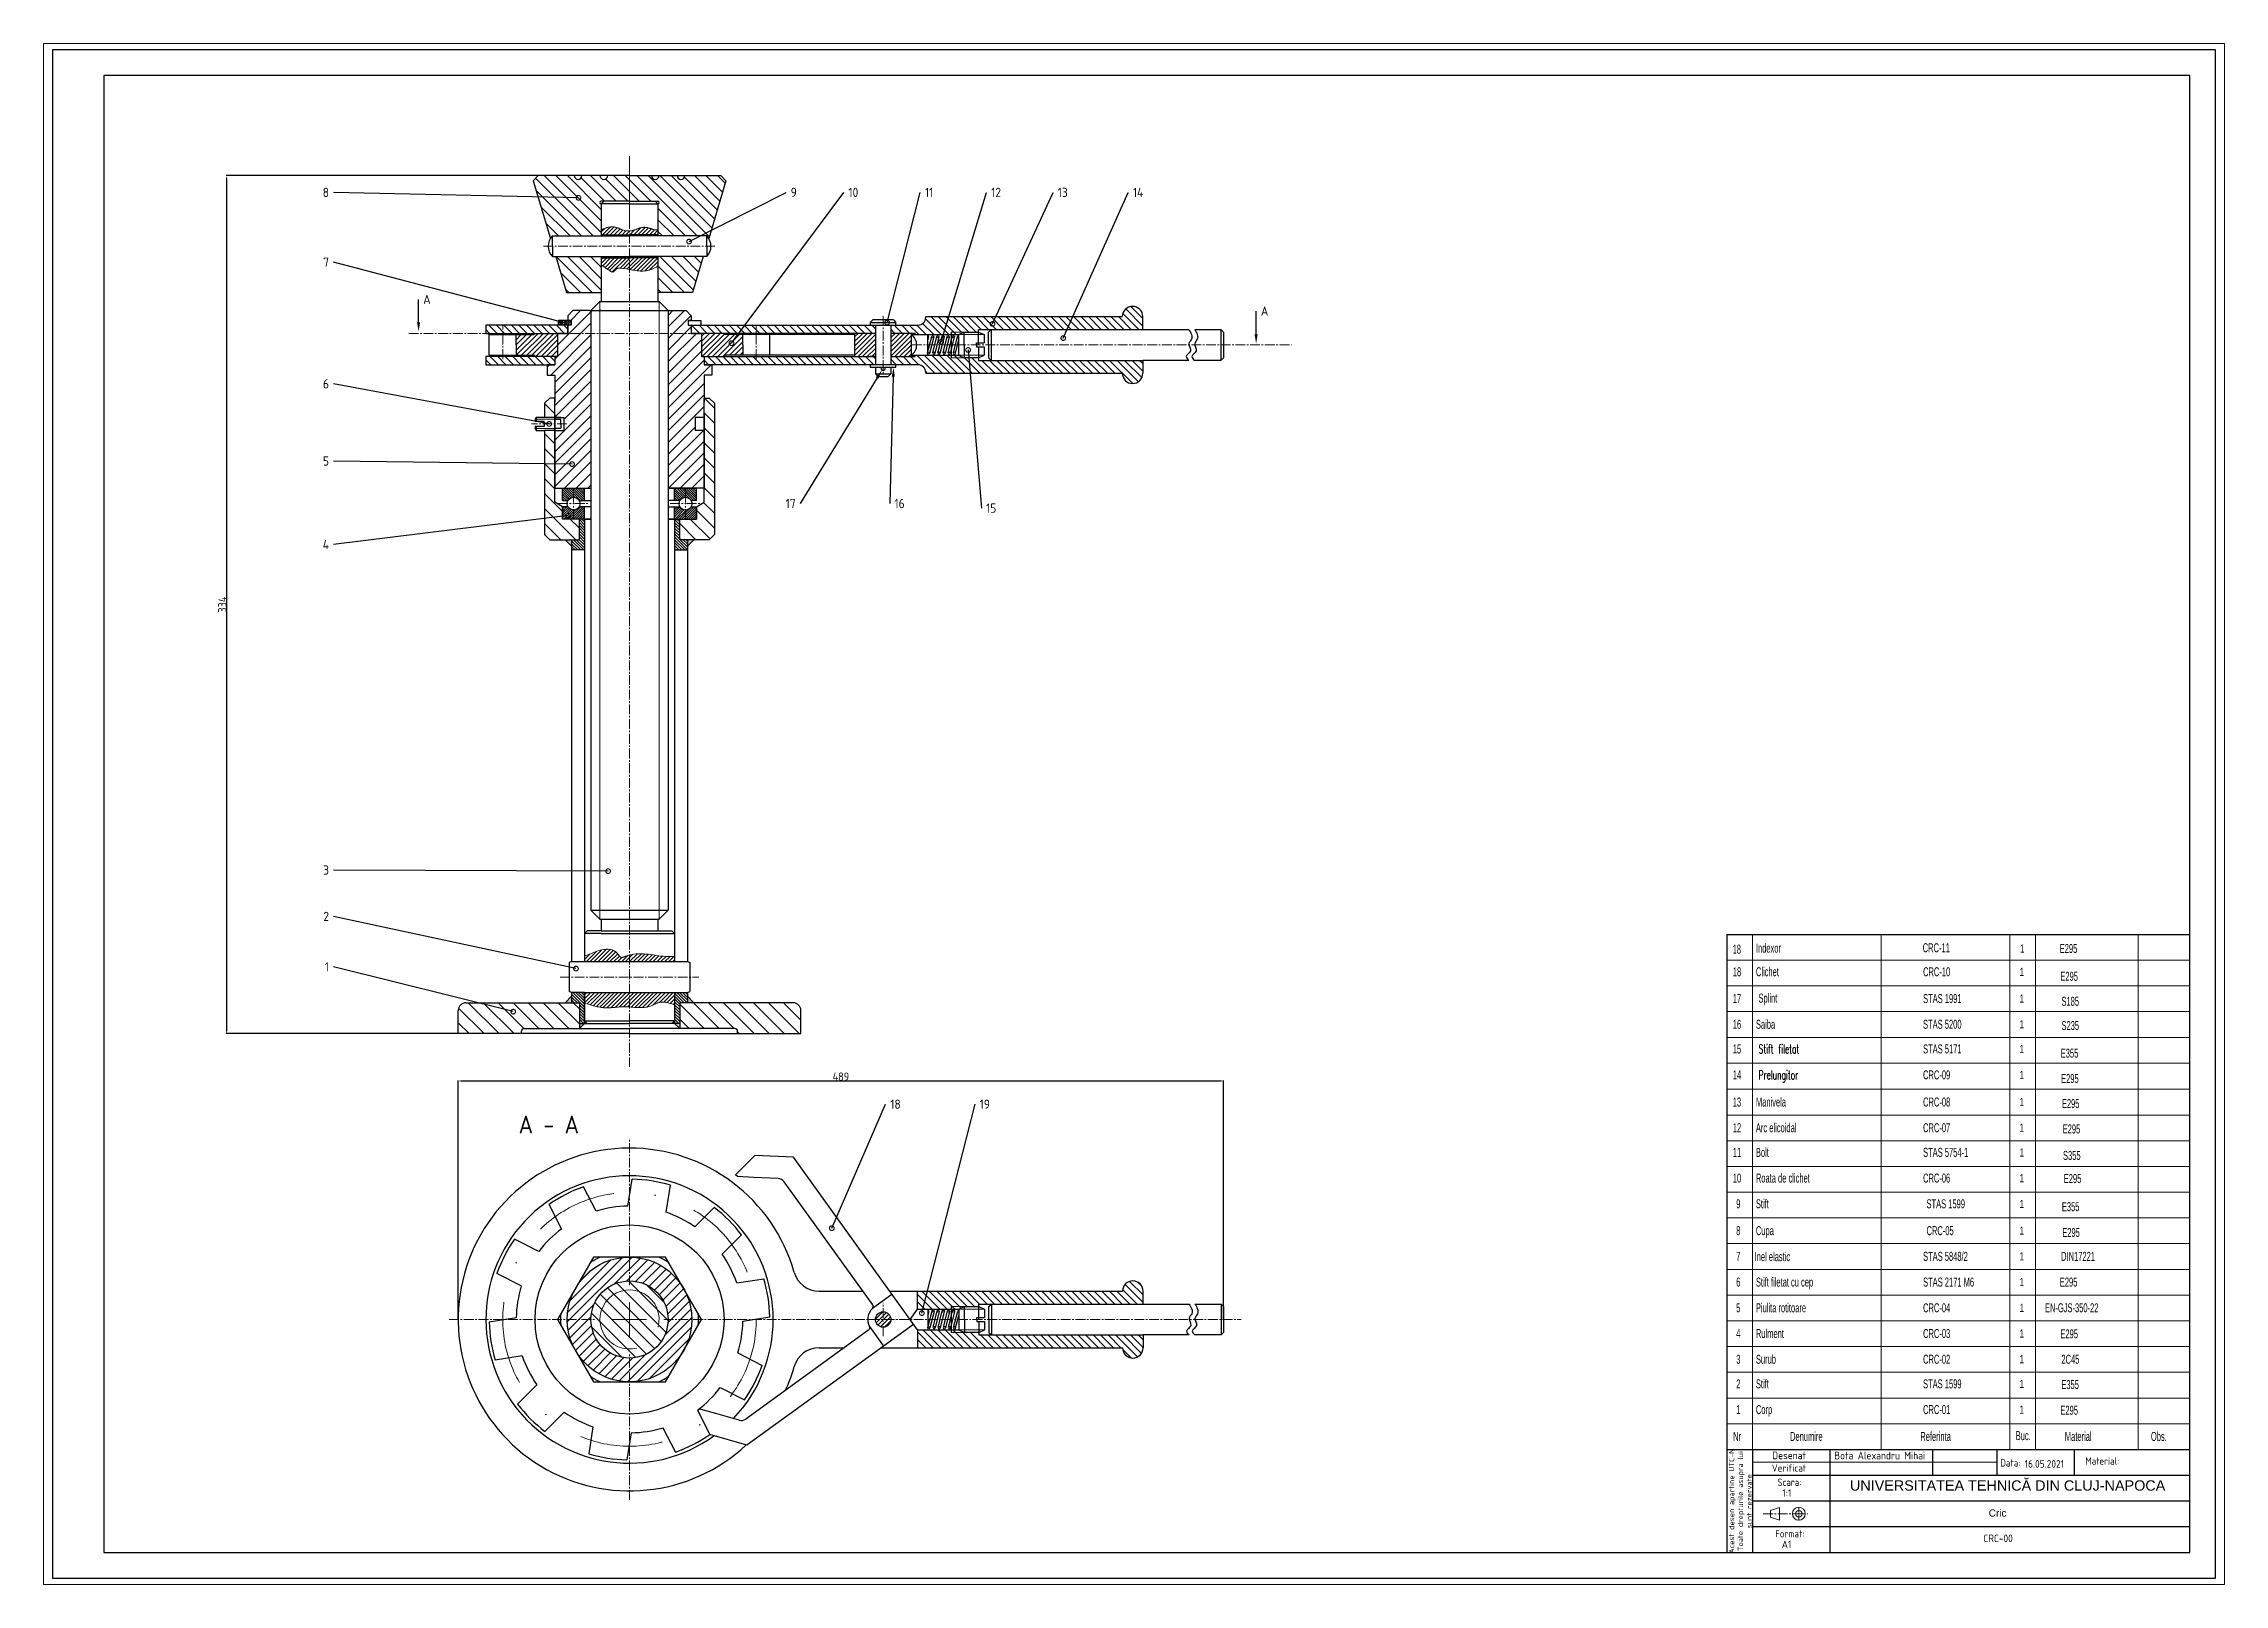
# Paper-space layout 'Layout4' of a CAD drawing. Header units: millimetres. Extents: x 0 to 841, y 0 to 594.
# The model-space entities are those that its viewports show. They can reach past a viewport. Long polylines and large blocks are cut down to what shows.
import ezdxf
from ezdxf import colors
from ezdxf.entities.mleader import LeaderData, LeaderLine
from ezdxf.math import Vec2, Vec3

# ---------------------------------------------------------------- set-up
doc = ezdxf.new("R2010")
doc.units = ezdxf.units.MM
doc.header["$LTSCALE"] = 5
for name, pattern in [('ACAD_ISO10W100', [18, 12, -3, 0, -3]), ('CENTER2', [1.125, 0.75, -0.125, 0.125, -0.125]), ('DASHDOT2', [12.7, 6.35, -3.175, 0, -3.175])]:
    doc.linetypes.add(name, pattern=pattern)
doc.layers.get('0').update_dxf_attribs({"lineweight": 30})
for name, color, linetype, lineweight in [('Axe mici', 7, 'ACAD_ISO10W100', 13), ('Cote', 7, 'Continuous', 13), ('Hasura', 7, 'Continuous', 13), ('Hasuri', 7, 'Continuous', 13), ('Layer1', 7, 'DASHDOT2', 13), ('Thick', 7, 'Continuous', 30), ('Thick line', 7, 'Continuous', 30), ('Thin', 7, 'Continuous', 13)]:
    doc.layers.add(name, color=color, linetype=linetype, lineweight=lineweight)
doc.styles.add('SLDTEXTSTYLE0', font='TXT', dxfattribs={"width": 0.605})
doc.styles.add('SLDTEXTSTYLE1', font='TXT', dxfattribs={"width": 0.75})
doc.styles.add('SLDTEXTSTYLE2', font='TXT', dxfattribs={"width": 0.605, "bigfont": 'bigfont'})
doc.styles.get("Standard").update_dxf_attribs({"font": 'isocp.shx'})
doc.dimstyles.get("Standard").update_dxf_attribs({"dimtxt": 3.2, "dimasz": 1, "dimexe": 0.18, "dimexo": 0.0625, "dimgap": 0.09, "dimtad": 1, "dimdec": 0, "dimzin": 0, "dimdsep": 46, "dimtxsty": 'Standard', "dimcen": 0.09, "dimadec": 0, "dimazin": 0, "dimtfac": 1, "dimtdec": 0, "dimtofl": 0, "dimtmove": 0, "dimatfit": 3, "dimfxl": 1, "dimtolj": 1, "dimtzin": 0, "dimarcsym": 1})

psp = doc.layouts.new('Layout4')

msp = doc.modelspace()

# ---------------------------------------------------------------- texts
at = {"layer": 'Thick', "insert": (181.22, 179.78), "char_height": 6.971, "attachment_point": 1}
msp.add_mtext_dynamic_manual_height_columns('A - A', width=922.4166, gutter_width=34.86, heights=[9.58], dxfattribs=at)
at = {"layer": 'Thin'}
for s, height, p in [('Verificat', 2.791, (668.51, 41.38)), ('Desenat', 2.956, (668.68, 46.21)), ('Bota Alexandru Mihai', 2.9558, (692.8, 46.15)), ('16.05.2021', 2.956, (766.8, 42.9)), ('1:1', 2.956, (672.59, 31.59)), ('A1', 2.956, (672.38, 11.61)), ('CRC-00', 2.956, (750.75, 13.96))]:
    msp.add_text(s, height=height, dxfattribs=at).set_placement(p)
at = {"layer": 'Thin', "insert": (651.82, 11.3), "char_height": 2.0543, "attachment_point": 1, "rotation": 90}
msp.add_mtext_dynamic_manual_height_columns('\\pxqc;{\\Fisocp2|c238;Acest desen apartine\\Fisocp2|c0; UTC-N\\PToate drepturile asupra lui sunt rezervate}', width=37.1946, gutter_width=10.27, heights=[10.19], dxfattribs=at)
at = {"layer": 'Thin', "attachment_point": 1}
for s, width, heights, insert, char_height in [('Data:', 16.3071, [0], (757.36, 46.16), 2.791), ('Material: ', 28.8648, [7.12], (790.4, 46.9), 2.791), ('\\pxqc;Scara:', 26.5013, [0], (662.07, 38.63), 2.7907), ('\\pxqc;{\\fArial|b0|i0|c0|p34;UNIVERSITATEA TEHNIC\\fArial|b0|i0|c238|p34;Ă\\fArial|b0|i0|c0|p34; DIN CLUJ-NAPOCA}', 138.7202, [0], (690.82, 37.99), 4), ('\\pxqc;{\\fArial|b0|i0|c0|p34;Cric}', 99.5492, [0], (706.51, 26.69), 2.7907), ('\\pxqc;Format:', 26.6435, [0], (662.14, 18.61), 2.7907)]:
    msp.add_mtext_dynamic_manual_height_columns(s, width=width, gutter_width=13.95, heights=heights, dxfattribs=dict(at, insert=insert, char_height=char_height))

# ---------------------------------------------------------------- blocks, each defined once
blk = doc.blocks.new('*U1')
at = {"layer": 'Axe mici', "color": 0, "linetype": 'CENTER2', "transparency": 16777216}
blk.add_line((0, 198.1), (0, -154.36), dxfattribs=at)
blk = doc.blocks.new('*U4')
at = {"layer": 'Axe mici', "color": 0, "linetype": 'CENTER2', "transparency": 16777216}
for p, q in [((-6, 0), (-0.5, 0)), ((0, 0.5), (0, 6)), ((0.5, 0), (6, 0)), ((0, -6), (0, -0.5))]:
    blk.add_line(p, q, dxfattribs=at)
at = {"layer": 'Axe mici', "color": 0, "linetype": 'Continuous', "transparency": 16777216}
for p, q in [((-0.25, 0), (0.25, 0)), ((0, -0.25), (0, 0.25))]:
    blk.add_line(p, q, dxfattribs=at)
blk = doc.blocks.new('*U5')
at = {"layer": 'Axe mici', "color": 0, "linetype": 'CENTER2', "transparency": 16777216}
for p, q in [((-6, 0), (-0.5, 0)), ((0, 0.5), (0, 6)), ((0.5, 0), (6, 0)), ((0, -6), (0, -0.5))]:
    blk.add_line(p, q, dxfattribs=at)
at = {"layer": 'Axe mici', "color": 0, "linetype": 'Continuous', "transparency": 16777216}
for p, q in [((-0.25, 0), (0.25, 0)), ((0, -0.25), (0, 0.25))]:
    blk.add_line(p, q, dxfattribs=at)
blk = doc.blocks.new('*U6')
at = {"layer": 'Axe mici', "color": 0, "linetype": 'CENTER2', "transparency": 16777216}
blk.add_line((0.79, 0), (148.37, 0), dxfattribs=at)
blk = doc.blocks.new('*U7')
at = {"layer": 'Axe mici', "color": 0, "linetype": 'CENTER2', "transparency": 16777216}
blk.add_line((0, -6.5), (0, 6.5), dxfattribs=at)
blk = doc.blocks.new('*U8')
at = {"layer": 'Axe mici', "color": 0, "linetype": 'CENTER2', "transparency": 16777216}
blk.add_line((0, -6.5), (0, 6.5), dxfattribs=at)
blk = doc.blocks.new('*U9')
at = {"layer": 'Axe mici', "color": 0, "linetype": 'CENTER2', "transparency": 16777216}
blk.add_line((0, 11.2), (0, -11.2), dxfattribs=at)
blk = doc.blocks.new('*U10')
at = {"layer": 'Thick'}
blk.add_circle((0, 0), 0.4, dxfattribs=at)
blk = doc.blocks.new('*U11')
at = {"layer": 'Thick', "color": 0, "linetype": 'ByBlock', "lineweight": -2, "transparency": 16777216}
for p in [(0, 0), (2, 0), (4, 0), (6, 0), (8, 0)]:
    blk.add_blockref('*U10', p, dxfattribs=at)
blk = doc.blocks.new('*U12')
at = {"layer": 'Thick'}
blk.add_circle((0, 0), 0.4, dxfattribs=at)
blk = doc.blocks.new('*U13')
at = {"layer": 'Thick', "color": 0, "linetype": 'ByBlock', "lineweight": -2, "transparency": 16777216}
for p in [(0, 0), (2, 0), (4, 0), (6, 0), (8, 0)]:
    blk.add_blockref('*U12', p, dxfattribs=at)
blk = doc.blocks.new('*U14')
at = {"layer": 'Thick'}
for p, q in [((-1.19, -3.1), (0.41, 3.3)), ((1.19, 3.1), (-0.41, -3.3))]:
    blk.add_line(p, q, dxfattribs=at)
blk = doc.blocks.new('*U15')
at = {"layer": 'Thick', "color": 0, "linetype": 'ByBlock', "lineweight": -2, "transparency": 16777216}
for p in [(0, 0), (2, 0), (4, 0), (6, 0), (8, 0)]:
    blk.add_blockref('*U14', p, dxfattribs=at)
blk = doc.blocks.new('*U17')
at = {"layer": 'Thin', "color": 0, "linetype": 'CENTER2', "transparency": 16777216}
blk.add_line((6.9, 0), (-6.9, 0), dxfattribs=at)
blk = doc.blocks.new('*U18')
at = {"layer": 'Hasuri', "color": 0, "linetype": 'CENTER2', "transparency": 16777216}
for p, q in [((0, 13.32), (0, 70.12)), ((-70.12, 0), (-13.32, 0)), ((13.32, 0), (237.88, 0)), ((0, -70.12), (0, -13.32))]:
    blk.add_line(p, q, dxfattribs=at)
at = {"layer": 'Hasuri', "color": 0, "linetype": 'Continuous', "transparency": 16777216}
for p, q in [((-6.66, 0), (6.66, 0)), ((0, -6.66), (0, 6.66))]:
    blk.add_line(p, q, dxfattribs=at)
blk = doc.blocks.new('*U19')
at = {"layer": 'Thick'}
for p, q in [((-7.5, -5.31), (-7.5, 5.31)), ((7.5, -5.31), (7.5, 5.31))]:
    blk.add_line(p, q, dxfattribs=at)
blk = doc.blocks.new('*U20')
at = {"layer": 'Thick', "color": 0, "linetype": 'ByBlock', "lineweight": -2, "transparency": 16777216}
blk.add_blockref('*U19', (224.35, 149.24), dxfattribs=at)
for p, rotation in [((195.71, 139.94), 35.99999999999999), ((252.98, 139.94), 324), ((178.01, 115.58), 72), ((270.68, 115.58), 288), ((178.01, 85.47), 108), ((270.68, 85.47), 252), ((195.71, 61.11), 144), ((252.98, 61.11), 216), ((224.35, 51.8), 180)]:
    blk.add_blockref('*U19', p, dxfattribs=dict(at, rotation=rotation))
blk = doc.blocks.new('*U21')
at = {"layer": 'Thick'}
blk.add_circle((0, 0), 0.4, dxfattribs=at)
blk = doc.blocks.new('*U22')
at = {"layer": 'Thick', "color": 0, "linetype": 'ByBlock', "lineweight": -2, "transparency": 16777216}
for p in [(0, 0), (2, 0), (4, 0), (6, 0), (8, 0)]:
    blk.add_blockref('*U21', p, dxfattribs=at)
blk = doc.blocks.new('*U23')
at = {"layer": 'Thick'}
blk.add_circle((0, 0), 0.4, dxfattribs=at)
blk = doc.blocks.new('*U24')
at = {"layer": 'Thick', "color": 0, "linetype": 'ByBlock', "lineweight": -2, "transparency": 16777216}
for p in [(0, 0), (2, 0), (4, 0), (6, 0), (8, 0)]:
    blk.add_blockref('*U23', p, dxfattribs=at)
blk = doc.blocks.new('*U25')
at = {"layer": 'Thick'}
for p, q in [((-1.19, -3.1), (0.41, 3.3)), ((1.19, 3.1), (-0.41, -3.3))]:
    blk.add_line(p, q, dxfattribs=at)
blk = doc.blocks.new('*U26')
at = {"layer": 'Thick', "color": 0, "linetype": 'ByBlock', "lineweight": -2, "transparency": 16777216}
for p in [(0, 0), (2, 0), (4, 0), (6, 0), (8, 0)]:
    blk.add_blockref('*U25', p, dxfattribs=at)
blk = doc.blocks.new('*U27')
at = {"layer": 'Thin', "color": 0, "linetype": 'CENTER2', "transparency": 16777216}
for p, q in [((-6.5, 0), (-0.6, 0)), ((0, 0.6), (0, 6.5)), ((0.6, 0), (6.5, 0)), ((0, -6.5), (0, -0.6))]:
    blk.add_line(p, q, dxfattribs=at)
at = {"layer": 'Thin', "color": 0, "linetype": 'Continuous', "transparency": 16777216}
for p, q in [((-0.3, 0), (0.3, 0)), ((0, -0.3), (0, 0.3))]:
    blk.add_line(p, q, dxfattribs=at)
blk = doc.blocks.new('*U28')
at = {"layer": 'Thin', "color": 0, "linetype": 'CENTER2', "transparency": 16777216}
blk.add_line((-80.9, 0), (-63.54, 0), dxfattribs=at)
blk = doc.blocks.new('*U29')
at = {"layer": 'Thin', "color": 0, "linetype": 'CENTER2', "transparency": 16777216}
for p, q in [((-2.62, 0), (-0.5, 0)), ((0, 0.5), (0, 2.62)), ((0.5, 0), (2.62, 0)), ((0, -2.62), (0, -0.5))]:
    blk.add_line(p, q, dxfattribs=at)
at = {"layer": 'Thin', "color": 0, "linetype": 'Continuous', "transparency": 16777216}
for p, q in [((-0.25, 0), (0.25, 0)), ((0, -0.25), (0, 0.25))]:
    blk.add_line(p, q, dxfattribs=at)
blk = doc.blocks.new('SW_TABLEANNOTATION_0')
at = {"color": 0, "linetype": 'Continuous', "lineweight": 30}
for p, q in [((0, 0), (0, -200.21)), ((0, 0), (180, 0)), ((180, -200.21), (180, 0)), ((0, -200.21), (180, -200.21))]:
    blk.add_line(p, q, dxfattribs=at)
at = {"color": 0, "linetype": 'Continuous', "lineweight": 0}
for p, q in [((10, 0), (10, -190.21)), ((60, 0), (60, -190.21)), ((110, 0), (110, -190.21)), ((120, 0), (120, -190.21)), ((160, 0), (160, -190.21)), ((0, -20), (180, -20)), ((0, -30), (180, -30)), ((0, -40), (180, -40)), ((0, -50), (180, -50)), ((0, -60.21), (180, -60.21)), ((0, -70.21), (180, -70.21)), ((0, -80.21), (180, -80.21)), ((0, -90.21), (180, -90.21)), ((0, -100.21), (180, -100.21)), ((0, -110.21), (180, -110.21)), ((0, -120.21), (180, -120.21)), ((0, -130.21), (180, -130.21)), ((0, -140.21), (180, -140.21)), ((0, -150.21), (180, -150.21)), ((0, -160.21), (180, -160.21)), ((0, -170.21), (180, -170.21)), ((0, -180.21), (180, -180.21)), ((0, -190.21), (180, -190.21)), ((10, -190.21), (10, -200.21)), ((60, -190.21), (60, -200.21)), ((110, -190.21), (110, -200.21)), ((120, -190.21), (120, -200.21)), ((160, -190.21), (160, -200.21))]:
    blk.add_line(p, q, dxfattribs=at)
at = {"layer": 'Thin'}
blk.add_line((0, -10), (180, -10), dxfattribs=at)
at = {"color": 0, "linetype": 'Continuous', "lineweight": 0, "attachment_point": 1}
for s, insert, char_height, style in [('18', (2.26, -3.98), 3.5, 'SLDTEXTSTYLE0'), (' Indexor', (10.5, -3.57), 3.5, 'SLDTEXTSTYLE0'), ('CRC-11', (76.18, -3.42), 3.5, 'SLDTEXTSTYLE0'), ('1', (113.98, -3.89), 3.17, 'SLDTEXTSTYLE1'), ('E295', (129.46, -3.7), 3.5, 'SLDTEXTSTYLE0'), ('18', (2.33, -12.75), 3.5, 'SLDTEXTSTYLE0'), (' Clichet', (10.5, -12.75), 3.5, 'SLDTEXTSTYLE0'), ('1', (113.83, -12.96), 3.17, 'SLDTEXTSTYLE1'), ('E295', (129.7, -14.52), 3.5, 'SLDTEXTSTYLE0'), ('17', (2.33, -23.17), 3.5, 'SLDTEXTSTYLE0'), ('STAS 1991', (76.32, -23.17), 3.5, 'SLDTEXTSTYLE0'), ('1', (113.83, -23.34), 3.17, 'SLDTEXTSTYLE1'), ('S185', (130.15, -24.23), 3.5, 'SLDTEXTSTYLE0'), ('16', (2.33, -33.17), 3.5, 'SLDTEXTSTYLE0'), (' Saiba', (10.5, -33.17), 3.5, 'SLDTEXTSTYLE0'), ('STAS 5200', (76.32, -33.17), 3.5, 'SLDTEXTSTYLE0'), ('1', (113.83, -33.34), 3.17, 'SLDTEXTSTYLE1'), ('S235', (130.15, -33.65), 3.5, 'SLDTEXTSTYLE0'), ('15', (2.33, -42.75), 3.5, 'SLDTEXTSTYLE0'), (' Stift filetat', (10.5, -42.75), 3.5, 'SLDTEXTSTYLE2'), ('STAS 5171', (76.32, -42.75), 3.5, 'SLDTEXTSTYLE0'), ('1', (113.83, -42.96), 3.17, 'SLDTEXTSTYLE1'), ('E355', (129.85, -44.4), 3.5, 'SLDTEXTSTYLE0'), ('14', (2.33, -52.85), 3.5, 'SLDTEXTSTYLE0'), (' Prelungitor', (10.5, -52.85), 3.5, 'SLDTEXTSTYLE2'), ('CRC-09', (76.32, -52.85), 3.5, 'SLDTEXTSTYLE0'), ('1', (113.83, -53.07), 3.17, 'SLDTEXTSTYLE1'), ('E295', (130, -54.26), 3.5, 'SLDTEXTSTYLE0'), ('13', (2.33, -63.39), 3.5, 'SLDTEXTSTYLE0'), (' Manivela', (10.5, -63.39), 3.5, 'SLDTEXTSTYLE0'), ('CRC-08', (76.32, -63.39), 3.5, 'SLDTEXTSTYLE0'), ('1', (113.83, -63.55), 3.17, 'SLDTEXTSTYLE1'), ('E295', (130.3, -64), 3.5, 'SLDTEXTSTYLE0'), ('12', (2.33, -73.39), 3.5, 'SLDTEXTSTYLE0'), (' Arc elicoidal', (10.5, -73.39), 3.5, 'SLDTEXTSTYLE0'), ('CRC-07', (76.32, -73.39), 3.5, 'SLDTEXTSTYLE0'), ('1', (113.83, -73.55), 3.17, 'SLDTEXTSTYLE1'), ('E295', (130.6, -73.86), 3.5, 'SLDTEXTSTYLE0'), ('11', (2.33, -82.96), 3.5, 'SLDTEXTSTYLE0'), (' Bolt', (10.5, -82.96), 3.5, 'SLDTEXTSTYLE0'), ('STAS 5754-1', (76.32, -82.96), 3.5, 'SLDTEXTSTYLE0'), ('1', (113.83, -83.17), 3.17, 'SLDTEXTSTYLE1'), ('S355', (130.74, -84.16), 3.5, 'SLDTEXTSTYLE0'), ('10', (2.33, -92.96), 3.5, 'SLDTEXTSTYLE0'), (' Roata de clichet', (10.5, -92.96), 3.5, 'SLDTEXTSTYLE0'), ('CRC-06', (76.32, -92.96), 3.5, 'SLDTEXTSTYLE0'), ('1', (113.83, -93.17), 3.17, 'SLDTEXTSTYLE1'), ('E295', (131.04, -93.15), 3.5, 'SLDTEXTSTYLE0'), ('9', (3.66, -102.96), 3.5, 'SLDTEXTSTYLE0'), (' Stift ', (10.5, -102.96), 3.5, 'SLDTEXTSTYLE0'), ('STAS 1599', (77.66, -102.96), 3.5, 'SLDTEXTSTYLE0'), ('1', (113.83, -103.17), 3.17, 'SLDTEXTSTYLE1'), ('E355', (130.29, -104.08), 3.5, 'SLDTEXTSTYLE0'), ('8', (3.66, -113.39), 3.5, 'SLDTEXTSTYLE0'), (' Cupa', (10.5, -113.39), 3.5, 'SLDTEXTSTYLE0'), ('CRC-05', (77.66, -113.39), 3.5, 'SLDTEXTSTYLE0'), ('1', (113.83, -113.55), 3.17, 'SLDTEXTSTYLE1'), ('E295', (130.44, -114.11), 3.5, 'SLDTEXTSTYLE0'), ('7', (3.66, -123.39), 3.5, 'SLDTEXTSTYLE0'), (' Inel elastic', (10, -123.5), 3.5, 'SLDTEXTSTYLE0'), ('STAS 5848/2', (76.32, -123.39), 3.5, 'SLDTEXTSTYLE0'), ('1', (113.83, -123.55), 3.17, 'SLDTEXTSTYLE1'), ('DIN17221', (130, -123.39), 3.5, 'SLDTEXTSTYLE0'), ('6', (3.66, -133.39), 3.5, 'SLDTEXTSTYLE0'), (' Stift filetat cu cep', (10.5, -133.39), 3.5, 'SLDTEXTSTYLE0'), ('STAS 2171 M6', (76.32, -133.39), 3.5, 'SLDTEXTSTYLE0'), ('1', (113.83, -133.55), 3.17, 'SLDTEXTSTYLE1'), ('E295', (129.5, -133.39), 3.5, 'SLDTEXTSTYLE0'), ('5', (3.66, -143.39), 3.5, 'SLDTEXTSTYLE0'), (' Piulita rotitoare', (10.5, -143.39), 3.5, 'SLDTEXTSTYLE0'), ('CRC-04', (76.32, -143.39), 3.5, 'SLDTEXTSTYLE0'), ('1', (113.83, -143.55), 3.17, 'SLDTEXTSTYLE1'), (' EN-GJS-350-22', (122.9, -143.39), 3.5, 'SLDTEXTSTYLE0'), ('4', (3.66, -153.39), 3.5, 'SLDTEXTSTYLE0'), (' Rulment', (10.5, -153.39), 3.5, 'SLDTEXTSTYLE0'), ('CRC-03', (76.32, -153.39), 3.5, 'SLDTEXTSTYLE0'), ('1', (113.83, -153.55), 3.17, 'SLDTEXTSTYLE1'), ('E295', (129.72, -153.52), 3.5, 'SLDTEXTSTYLE0'), ('3', (3.66, -163.39), 3.5, 'SLDTEXTSTYLE0'), (' Surub', (10.5, -163.39), 3.5, 'SLDTEXTSTYLE0'), ('CRC-02', (76.32, -163.39), 3.5, 'SLDTEXTSTYLE0'), ('1', (113.83, -163.55), 3.17, 'SLDTEXTSTYLE1'), ('2C45', (130.11, -163.39), 3.5, 'SLDTEXTSTYLE0'), ('2', (3.66, -172.96), 3.5, 'SLDTEXTSTYLE0'), (' Stift ', (10.5, -172.96), 3.5, 'SLDTEXTSTYLE0'), ('STAS 1599', (76.32, -172.96), 3.5, 'SLDTEXTSTYLE0'), ('1', (113.83, -173.17), 3.17, 'SLDTEXTSTYLE1'), ('E355', (130.09, -173.23), 3.5, 'SLDTEXTSTYLE0'), ('1', (3.66, -182.96), 3.5, 'SLDTEXTSTYLE0'), (' Corp', (10.5, -182.96), 3.5, 'SLDTEXTSTYLE0'), ('CRC-01', (76.32, -182.96), 3.5, 'SLDTEXTSTYLE0'), ('1', (113.83, -183.17), 3.17, 'SLDTEXTSTYLE1'), ('Nr', (2.46, -193.39), 3.5, 'SLDTEXTSTYLE0'), ('Denumire', (24.58, -193.39), 3.5, 'SLDTEXTSTYLE0'), ('Referinta', (75.25, -193.39), 3.5, 'SLDTEXTSTYLE0'), ('Material', (131.45, -193.39), 3.5, 'SLDTEXTSTYLE0'), ('Obs.', (164.92, -193.39), 3.5, 'SLDTEXTSTYLE0')]:
    blk.add_mtext(s, dxfattribs=dict(at, insert=insert, char_height=char_height, style=style))
at = {"color": 0, "linetype": 'Continuous', "lineweight": 0, "char_height": 3.5, "style": 'SLDTEXTSTYLE0'}
for s, insert, width, attachment_point in [('CRC-10', (76.32, -12.75), 38.4707, 1), ('Splint', (12.32, -23), 35.796, 1), ('E295', (129.72, -183.22), 1.0469, 1), ('\\pxqc;Buc.', (115.26, -194.87), 8.8121, 5)]:
    blk.add_mtext(s, dxfattribs=dict(at, insert=insert, width=width, attachment_point=attachment_point))
blk = doc.blocks.new('*U32')
at = {"layer": 'Axe mici', "color": 0, "linetype": 'CENTER2', "transparency": 16777216}
blk.add_line((-44.89, 0), (132.21, 0), dxfattribs=at)
blk = doc.blocks.new('_DotSmall')
at = {"color": 0, "linetype": 'ByBlock', "const_width": 0.5}
blk.add_lwpolyline([(-0.0625, 0, 1), (0.0625, 0, 1)], format="xyb", close=True, dxfattribs=at)
blk = doc.blocks.new('*D35')
at = {"layer": 'Cote', "color": 0, "lineweight": -2, "transparency": 16777216}
for p, q in [((188.78, 545.18), (67.51, 545.18)), ((67.69, 544.18), (67.69, 212.63)), ((188.78, 211.63), (67.51, 211.63))]:
    blk.add_line(p, q, dxfattribs=at)
at = {"layer": 'Cote', "color": 0, "transparency": 16777216}
for points in [[(67.52, 544.18), (67.85, 544.18), (67.69, 545.18)], [(67.52, 212.63), (67.85, 212.63), (67.69, 211.63)]]:
    blk.add_solid(points, dxfattribs=at)
at = {"layer": 'Defpoints', "color": 0, "transparency": 16777216}
for p in [(188.85, 545.18), (67.69, 211.63), (188.85, 211.63)]:
    blk.add_point(p, dxfattribs=at)
at = {"layer": 'Cote', "color": 0, "transparency": 16777216, "insert": (66, 378.41), "char_height": 3.2, "attachment_point": 5, "rotation": 90}
blk.add_mtext('\\A1;334', dxfattribs=at)
blk = doc.blocks.new('*D36')
at = {"layer": 'Cote', "color": 0, "lineweight": -2, "transparency": 16777216}
for p, q in [((157.73, 100.58), (157.73, 193.41)), ((158.73, 193.23), (454.36, 193.23)), ((455.36, 100.58), (455.36, 193.41))]:
    blk.add_line(p, q, dxfattribs=at)
at = {"layer": 'Cote', "color": 0, "transparency": 16777216}
for points in [[(158.73, 193.39), (158.73, 193.06), (157.73, 193.23)], [(454.36, 193.39), (454.36, 193.06), (455.36, 193.23)]]:
    blk.add_solid(points, dxfattribs=at)
at = {"layer": 'Defpoints', "color": 0, "transparency": 16777216}
for p in [(455.36, 193.23), (157.73, 100.52), (455.36, 100.52)]:
    blk.add_point(p, dxfattribs=at)
at = {"layer": 'Cote', "color": 0, "transparency": 16777216, "insert": (306.54, 194.92), "char_height": 3.2, "attachment_point": 5}
blk.add_mtext('\\A1;{\\Fisocp|c238;489}', dxfattribs=at)
blk = doc.blocks.new('*U38')
at = {"layer": 'Cote', "color": 0, "linetype": 'CENTER2', "transparency": 16777216}
blk.add_line((-27.02, 0), (27, 0), dxfattribs=at)
blk = doc.blocks.new('*U39')
at = {"layer": 'Cote', "color": 0, "linetype": 'CENTER2', "transparency": 16777216}
blk.add_line((-18.5, 0), (48.58, 0), dxfattribs=at)

# ---------------------------------------------------------------- dimensions: what is measured, and where the dimension line sits
at = {"layer": 'Cote'}
dim = msp.add_linear_dim(base=(67.69, 211.63), p1=(188.85, 545.18), p2=(188.85, 211.63), angle=90, dimstyle='Standard', dxfattribs=at)
dim.commit()
dim.dimension.update_dxf_attribs({"geometry": '*D35', "text_midpoint": (66, 378.41)})
dim = msp.add_linear_dim(base=(455.36, 193.23), p1=(157.73, 100.52), p2=(455.36, 100.52), text='{\\Fisocp|c238;489}', dimstyle='Standard', dxfattribs=at)
dim.commit()
dim.dimension.update_dxf_attribs({"geometry": '*D36', "text_midpoint": (306.54, 194.92)})

# ---------------------------------------------------------------- hatches: boundary and pattern name
at = {"layer": 'Axe mici', "transparency": 33554687}
h = msp.add_hatch(dxfattribs=at)
h.set_pattern_fill('ANSI31', color=256, scale=0.34)
edge = h.paths.add_edge_path()
edge.add_line((235.35, 513.18), (224.35, 513.18))
edge.add_line((224.35, 513.18), (224.35, 508.67))
edge.add_spline(control_points=[(224.35, 508.67), (226.6, 508.24), (230.28, 507.43), (233.85, 509.14), (235.35, 509.85)], knot_values=[12.101327, 12.101327, 12.101327, 12.101327, 18.774366, 23.600512, 23.600512, 23.600512, 23.600512], degree=3, periodic=0)
edge.add_line((235.35, 509.85), (235.35, 513.18))
edge = h.paths.add_edge_path()
edge.add_line((224.35, 513.18), (213.35, 513.18))
edge.add_line((213.35, 513.18), (213.35, 510.44))
edge.add_spline(control_points=[(213.35, 510.44), (214.21, 509.88), (215.62, 508.95), (218.16, 507.08), (219.18, 509.28), (221.57, 509.19), (223.31, 508.88), (224.35, 508.67)], knot_values=[0, 0, 0, 0, 3.375082, 5.54954, 7.108817, 9.028892, 12.101327, 12.101327, 12.101327, 12.101327], degree=3, periodic=0)
edge.add_line((224.35, 508.67), (224.35, 513.18))
edge = h.paths.add_edge_path()
edge.add_spline(control_points=[(224.35, 523.63), (223.35, 523.59), (221.67, 523.85), (219.3, 525.22), (216.32, 525.34), (214.33, 524.49), (213.35, 524.07)], knot_values=[0, 0, 0, 0, 2.930173, 4.863405, 8.163182, 11.343747, 11.343747, 11.343747, 11.343747], degree=3, periodic=0)
edge.add_line((213.35, 524.07), (213.35, 522.18))
edge.add_line((213.35, 522.18), (224.35, 522.18))
edge.add_line((224.35, 522.18), (224.35, 523.63))
edge = h.paths.add_edge_path()
edge.add_spline(control_points=[(235.35, 524.11), (234.87, 524.07), (233.7, 523.98), (231.62, 525.09), (228.68, 525.16), (226.37, 523.9), (224.88, 523.66), (224.35, 523.63)], knot_values=[11.343747, 11.343747, 11.343747, 11.343747, 12.751434, 14.814129, 18.20121, 21.040683, 22.619795, 22.619795, 22.619795, 22.619795], degree=3, periodic=0)
edge.add_line((224.35, 523.63), (224.35, 522.18))
edge.add_line((224.35, 522.18), (235.35, 522.18))
edge.add_line((235.35, 522.18), (235.35, 524.11))
h = msp.add_hatch(dxfattribs=at)
h.set_pattern_fill('ANSI31', color=256, scale=0.34)
edge = h.paths.add_edge_path()
edge.add_spline(control_points=[(224.35, 242.2), (223.83, 242.06), (222.61, 241.67), (220.87, 240.85), (217.82, 246.39), (212.07, 243.96), (206.85, 241.74)], knot_values=[0, 0, 0, 0, 1.45507, 3.439391, 4.753606, 17.91054, 17.91054, 17.91054, 17.91054], degree=3, periodic=0)
edge.add_line((206.85, 241.74), (206.85, 239.63))
edge.add_line((206.85, 239.63), (224.35, 239.63))
edge.add_line((224.35, 239.63), (224.35, 242.2))
edge = h.paths.add_edge_path()
edge.add_spline(control_points=[(241.85, 241.64), (240.68, 241.62), (234.79, 241.47), (229.31, 243.5), (224.35, 242.2)], knot_values=[17.91054, 17.91054, 17.91054, 17.91054, 21.387829, 35.507834, 35.507834, 35.507834, 35.507834], degree=3, periodic=0)
edge.add_line((224.35, 242.2), (224.35, 239.63))
edge.add_line((224.35, 239.63), (241.85, 239.63))
edge.add_line((241.85, 239.63), (241.85, 241.64))
edge = h.paths.add_edge_path()
edge.add_line((224.35, 227.63), (206.85, 227.63))
edge.add_line((206.85, 227.63), (206.85, 223.57))
edge.add_spline(control_points=[(206.85, 223.57), (209.48, 222.69), (214.58, 220.98), (220.46, 222.2), (223.71, 222.04), (224.35, 222)], knot_values=[0, 0, 0, 0, 8.159681, 15.832435, 17.697988, 17.697988, 17.697988, 17.697988], degree=3, periodic=0)
edge.add_line((224.35, 222), (224.35, 227.63))
edge = h.paths.add_edge_path()
edge.add_line((241.85, 227.63), (224.35, 227.63))
edge.add_line((224.35, 227.63), (224.35, 222))
edge.add_spline(control_points=[(224.35, 222), (227.14, 221.81), (231.3, 221.17), (236.68, 224.69), (239.93, 223.48), (241.85, 222.77)], knot_values=[17.697988, 17.697988, 17.697988, 17.697988, 25.901698, 29.900362, 35.628397, 35.628397, 35.628397, 35.628397], degree=3, periodic=0)
edge.add_line((241.85, 222.77), (241.85, 227.63))
at = {"layer": 'Hasuri', "transparency": 33554687}
h = msp.add_hatch(dxfattribs=at)
h.set_pattern_fill('ANSI31', color=256, angle=90)
h.paths.add_polyline_path([(213.35, 535.18), (224.35, 535.18), (224.35, 537.72), (224.35, 545.18), (215.85, 545.18, -1), (212.85, 545.18), (205.85, 545.18, -1), (202.85, 545.18), (188.85, 545.18), (186.85, 543.18), (193.56, 520.71, -0.055535), (194.35, 521.68), (213.35, 521.68), (213.35, 534.18, -1)])
h.paths.add_polyline_path([(261.85, 543.18), (259.85, 545.18), (245.85, 545.18, -1), (242.85, 545.18), (235.85, 545.18, -1), (232.85, 545.18), (224.35, 545.18), (224.35, 535.18), (235.35, 535.18, -1), (235.35, 534.18), (235.35, 521.68), (254.35, 521.68, -0.055535), (255.13, 520.71)])
h.paths.add_polyline_path([(213.35, 513.68), (195.66, 513.68), (199.85, 499.68), (213.35, 499.68)])
h.paths.add_polyline_path([(253.03, 513.68), (235.35, 513.68), (235.35, 500.18), (235.35, 499.68), (248.85, 499.68)])
h = msp.add_hatch(dxfattribs=at)
h.set_pattern_fill('ANSI31', color=256)
h.paths.add_polyline_path([(209.35, 489.18), (212.85, 492.68), (208.85, 492.68), (202.35, 492.68), (200.35, 490.68), (200.35, 488.88), (201.6, 488.88), (201.6, 487.03), (200.35, 487.03), (200.35, 483.83), (196.35, 483.83), (196.35, 474.83), (195.35, 474.83), (195.35, 471.63), (192.35, 471.63), (192.35, 467.63), (195.35, 467.63), (195.35, 457.13), (195.35, 451.13), (198.85, 451.13), (198.85, 446.13), (195.35, 446.13), (195.35, 423.63), (209.35, 423.63)])
h = msp.add_hatch(dxfattribs=at)
h.set_pattern_fill('ANSI31', color=256)
h.paths.add_polyline_path([(256.35, 471.63), (253.35, 471.63), (253.35, 474.83), (252.35, 474.83), (252.35, 483.83), (248.35, 483.83), (248.35, 487.03), (247.1, 487.03), (247.1, 488.88), (248.35, 488.88), (248.35, 490.68), (246.35, 492.68), (239.85, 492.68), (239.35, 492.68), (239.35, 423.63), (241.85, 423.63), (250.35, 423.63), (253.35, 423.63), (253.35, 446.13), (249.85, 446.13), (249.85, 451.13), (253.35, 451.13), (253.35, 458.63), (253.35, 467.63), (256.35, 467.63)])
h = msp.add_hatch(dxfattribs=at)
h.set_pattern_fill('ANSI31', color=256, scale=0.18)
h.paths.add_polyline_path([(201.6, 488.88), (196.6, 488.88), (196.6, 487.03), (200.35, 487.03), (201.6, 487.03)])
h = msp.add_hatch(dxfattribs=at)
h.set_pattern_fill('ANSI31', color=256, scale=1.3, angle=90)
h.paths.add_polyline_path([(257.35, 456.63), (255.35, 458.63), (253.35, 458.63), (253.35, 418.25), (250.35, 416.43), (250.35, 411.63), (243.85, 411.63), (243.85, 403.63), (255.35, 403.63), (257.35, 405.63)])
h.paths.add_polyline_path([(204.85, 411.63), (198.35, 411.63), (198.35, 416.43), (195.35, 418.25), (195.35, 446.13), (191.35, 446.13), (191.35, 405.63), (193.35, 403.63), (204.85, 403.63)])
h.paths.add_polyline_path([(195.35, 458.63), (193.35, 458.63), (191.35, 456.63), (191.35, 451.13), (195.35, 451.13)])
h.paths.add_polyline_path([(290.96, 220.63, 0.414214), (287.96, 223.63), (243.85, 223.63), (243.85, 213.63), (265.35, 213.63, -0.414214), (266.35, 212.63), (266.35, 211.63), (290.96, 211.63)])
h.paths.add_polyline_path([(204.85, 223.63), (160.73, 223.63, 0.414214), (157.73, 220.63), (157.73, 211.63), (182.35, 211.63), (182.35, 212.63, -0.414214), (183.35, 213.63), (204.85, 213.63)])
h = msp.add_hatch(dxfattribs=at)
h.set_pattern_fill('ANSI31', color=256, scale=0.2, angle=90)
h.paths.add_polyline_path([(202.6, 420.13), (202.6, 423.63), (198.35, 423.63), (198.35, 418.83), (200.4, 418.83, -0.274107)])
h.paths.add_polyline_path([(204.79, 418.83), (206.85, 418.83), (206.85, 423.63), (202.6, 423.63), (202.6, 420.13, -0.274107)])
h.paths.add_polyline_path([(241.85, 423.63), (241.85, 418.83), (243.9, 418.83, -0.274107), (246.1, 420.13), (246.1, 423.63)])
h.paths.add_polyline_path([(246.1, 420.13, -0.274107), (248.29, 418.83), (250.35, 418.83), (250.35, 423.63), (246.1, 423.63)])
h = msp.add_hatch(dxfattribs=at)
h.set_pattern_fill('ANSI31', color=256, scale=0.2)
h.paths.add_polyline_path([(200.4, 416.43), (198.35, 416.43), (198.35, 411.63), (202.6, 411.63), (202.6, 415.13, -0.274107)])
h.paths.add_polyline_path([(206.85, 416.43), (204.79, 416.43, -0.274107), (202.6, 415.13), (202.6, 411.63), (206.85, 411.63)])
h.paths.add_polyline_path([(241.85, 411.63), (246.1, 411.63), (246.1, 415.13, -0.274107), (243.9, 416.43), (241.85, 416.43)])
h.paths.add_polyline_path([(246.1, 415.13), (246.1, 411.63), (250.35, 411.63), (250.35, 416.43), (248.29, 416.43, -0.274107)])
h = msp.add_hatch(dxfattribs=at)
h.set_pattern_fill('ANSI31', color=256, scale=0.25, angle=90)
h.paths.add_polyline_path([(206.85, 399.63), (206.85, 411.63), (204.85, 411.63), (204.85, 403.63), (201.85, 403.63), (201.85, 399.63)])
h.paths.add_polyline_path([(243.85, 403.63), (243.85, 411.63), (241.85, 411.63), (241.85, 399.63), (246.85, 399.63), (246.85, 403.63)])
h.paths.add_polyline_path([(204.85, 223.63), (204.85, 215.63), (206.85, 215.63), (206.85, 227.63), (201.85, 227.63), (201.85, 223.63)])
h.paths.add_polyline_path([(246.85, 223.63), (246.85, 227.63), (241.85, 227.63), (241.85, 215.63), (243.85, 215.63), (243.85, 223.63)])
h = msp.add_hatch(color=256, dxfattribs=at)
h.dxf.hatch_style = 1
h.paths.add_polyline_path([(249.35, 403.63), (246.85, 403.63), (246.85, 401.13)])
h.paths.add_polyline_path([(201.85, 403.63), (199.35, 403.63), (201.85, 401.13)])
h.paths.add_polyline_path([(246.85, 226.13), (246.85, 223.63), (249.35, 223.63)])
h.paths.add_polyline_path([(243.85, 215.63), (241.85, 215.63), (243.85, 213.63)])
h.paths.add_polyline_path([(206.85, 215.63), (204.85, 215.63), (204.85, 213.63)])
h.paths.add_polyline_path([(201.85, 226.13), (199.35, 223.63), (201.85, 223.63)])
h = msp.add_hatch(dxfattribs=at)
h.set_pattern_fill('ANSI31', color=256, scale=0.65, angle=90)
h.paths.add_polyline_path([(424.04, 111.52, 1), (416.04, 111.52), (339.63, 111.52), (336.29, 111.52), (336.29, 104.52), (352.36, 104.52), (354.56, 105.52), (360.16, 105.52), (360.16, 106.52), (387.16, 106.52), (424.04, 106.52)])
h.paths.add_polyline_path([(424.04, 94.52), (365.04, 94.52), (360.16, 94.52), (360.16, 95.52), (354.56, 95.52), (352.36, 96.52), (336.29, 96.52), (336.29, 89.52), (339.65, 89.52), (416.04, 89.52, 1), (424.04, 89.52)])
h = msp.add_hatch(dxfattribs=at)
h.set_pattern_fill('ANSI31', color=256, scale=0.37)
h.paths.add_polyline_path([(319.95, 100.52), (322.95, 100.52), (322.95, 100.52), (322.95, 100.52), (325.95, 100.52, 0.999988)])
h.paths.add_polyline_path([(325.95, 100.52), (323.55, 100.52), (322.95, 100.52), (322.95, 100.52), (322.95, 100.52), (322.65, 100.52), (319.95, 100.52, 1)])
at = {"layer": 'Thick', "transparency": 33554687}
h = msp.add_hatch(dxfattribs=at)
h.set_pattern_fill('ANGLE', color=256)
h.set_pattern_definition([(0, (0, 0), (0, 6.985), [5.08, -1.905]), (90, (0, 0), (-6.985, 4e-16), [5.08, -1.905])])
h.paths.add_polyline_path([(201.85, 403.63), (199.35, 403.63), (201.85, 401.13)])
h.paths.add_polyline_path([(249.35, 403.63), (246.85, 403.63), (246.85, 401.13)])
h.paths.add_polyline_path([(201.85, 226.13), (199.35, 223.63), (201.85, 223.63)])
h.paths.add_polyline_path([(246.85, 226.13), (246.85, 223.63), (249.35, 223.63)])
h.paths.add_polyline_path([(243.85, 215.63), (241.85, 215.63), (243.85, 213.63)])
h.paths.add_polyline_path([(206.85, 215.63), (204.85, 215.63), (204.85, 213.63)])
at = {"layer": 'Thin', "transparency": 33554687}
h = msp.add_hatch(dxfattribs=at)
h.set_pattern_fill('ANSI31', color=256, scale=0.65, angle=90)
h.paths.add_polyline_path([(200.35, 487.03), (168.5, 487.03), (168.5, 483.83), (200.35, 483.83)])
h.paths.add_polyline_path([(195.35, 474.83), (168.5, 474.83), (168.5, 471.63), (195.35, 471.63)])
h.paths.add_polyline_path([(319.95, 487.03), (248.35, 487.03), (248.35, 483.83), (319.95, 483.83)])
h.paths.add_polyline_path([(319.95, 474.83), (253.35, 474.83), (253.35, 471.63), (319.95, 471.63)])
h.paths.add_polyline_path([(423.93, 490.33, 1), (415.93, 490.33), (339.52, 490.33), (339.52, 490.03, -0.414214), (336.52, 487.03), (325.95, 487.03), (325.95, 483.83), (335.47, 483.83), (335.47, 483.33), (352.25, 483.33), (354.45, 484.33), (360.05, 484.33), (360.05, 485.33), (387.05, 485.33), (423.93, 485.33)])
h.paths.add_polyline_path([(423.93, 473.33), (364.93, 473.33), (360.05, 473.33), (360.05, 474.33), (354.45, 474.33), (352.25, 475.33), (335.47, 475.33), (335.47, 474.83), (325.95, 474.83), (325.95, 471.63), (336.52, 471.63, -0.414214), (339.52, 468.63), (339.52, 468.33), (415.93, 468.33, 1), (423.93, 468.33)])
h = msp.add_hatch(dxfattribs=at)
h.set_pattern_fill('ANSI31', color=256, scale=0.45)
h.paths.add_polyline_path([(196.35, 483.83), (187.6, 483.83, -0.414214), (187.1, 483.33), (180.3, 483.33), (180.3, 479.33), (196.35, 479.33)])
h.paths.add_polyline_path([(196.35, 479.33), (180.3, 479.33), (180.3, 475.33), (187.1, 475.33, -0.414214), (187.6, 474.83), (196.35, 474.83)])
h.paths.add_polyline_path([(268.4, 483.33), (261.59, 483.33, -0.414214), (261.09, 483.83), (252.35, 483.83), (252.35, 479.33), (268.4, 479.33)])
h.paths.add_polyline_path([(268.4, 479.33), (252.35, 479.33), (252.35, 474.83), (261.09, 474.83, -0.414214), (261.59, 475.33), (268.4, 475.33)])
h = msp.add_hatch(dxfattribs=at)
h.set_pattern_fill('ANSI31', color=256, scale=0.4)
h.paths.add_polyline_path([(319.95, 483.83), (311.95, 483.83), (311.95, 479.33), (319.95, 479.33)])
h.paths.add_polyline_path([(319.95, 479.33), (311.95, 479.33), (311.95, 474.83), (319.95, 474.83)])
h.paths.add_polyline_path([(333.95, 483.83), (325.95, 483.83), (325.95, 479.33), (333.95, 479.33)])
h.paths.add_polyline_path([(333.95, 479.33), (325.95, 479.33), (325.95, 474.83), (333.95, 474.83)])
h = msp.add_hatch(dxfattribs=at)
h.set_pattern_fill('ANSI31', color=256, scale=0.8)
h.paths.add_polyline_path([(224.35, 124.77, 0.414214), (200.1, 100.52), (209.35, 100.52, -0.414214), (224.35, 115.52)])
h.paths.add_polyline_path([(224.35, 85.52, -0.414214), (209.35, 100.52), (200.1, 100.52, 0.414214), (224.35, 76.27)])
h.paths.add_polyline_path([(248.59, 100.52), (239.35, 100.52, -0.414214), (224.35, 85.52), (224.35, 76.27, 0.414214)])
h.paths.add_polyline_path([(224.35, 124.77), (224.35, 115.52, -0.414214), (239.35, 100.52), (248.59, 100.52, 0.414214)])
h = msp.add_hatch(dxfattribs=at)
h.set_pattern_fill('ANSI31', color=256, scale=1.2, angle=90)
h.paths.add_polyline_path([(224.35, 112.02), (224.35, 115.52, 0.414214), (209.35, 100.52, 0.414214), (224.35, 85.52), (224.35, 89.02, -0.414214), (212.85, 100.52, -0.414214)])
h.paths.add_polyline_path([(224.35, 112.02, 0.414214), (212.85, 100.52, 0.414214), (224.35, 89.02)], flags=17)
h.paths.add_polyline_path([(224.35, 112.02), (224.35, 89.02, 0.414214), (235.85, 100.52, 0.414214)], flags=17)
h.paths.add_polyline_path([(239.35, 100.52, 0.414214), (224.35, 115.52), (224.35, 112.02, -0.414214), (235.85, 100.52, -0.414214), (224.35, 89.02), (224.35, 85.52, 0.414214)])

# ---------------------------------------------------------------- linework, layer by layer
at = {"layer": 'Axe mici'}
msp.add_line((224.35, 552.68), (224.35, 527.71), dxfattribs=at)
for points in [[(213.35, 524.07), (216.36, 525.1), (219.65, 524.88), (221.42, 524.11), (225.92, 523.89), (228.59, 524.85), (231.98, 524.76), (233.94, 524.11), (235.35, 524.11)], [(213.35, 510.44), (216.14, 508.55), (218.16, 507.74), (219.25, 508.86), (221.14, 509.17), (230.83, 508.15), (235.35, 509.85)], [(206.85, 241.74), (219.99, 242.34), (220.84, 241.34), (222.79, 241.69), (238.37, 241.64), (241.85, 241.64)], [(206.85, 223.57), (214.78, 221.67), (222.44, 222.07), (232.51, 222.32), (236.21, 223.82), (241.85, 222.77)]]:
    msp.add_spline(points, degree=3, dxfattribs=at)
at = {"layer": 'Layer1'}
msp.add_circle((224.35, 100.52), 49.3, dxfattribs=at)
at = {"layer": 'Thick'}
for p, q in [((186.85, 543.18), (188.85, 545.18)), ((186.85, 543.18), (193.56, 520.71)), ((224.35, 545.18), (188.85, 545.18)), ((224.35, 545.18), (204.35, 545.18)), ((224.35, 545.18), (214.35, 545.18)), ((224.35, 545.18), (259.85, 545.18)), ((224.35, 545.18), (224.35, 545.18)), ((261.85, 543.18), (255.13, 520.71)), ((261.85, 543.18), (259.85, 545.18)), ((213.35, 534.18), (214.35, 535.18)), ((224.35, 535.18), (213.35, 535.18)), ((224.35, 535.18), (214.35, 535.18)), ((224.35, 535.18), (234.35, 535.18)), ((224.35, 535.18), (235.35, 535.18)), ((235.35, 534.18), (234.35, 535.18)), ((224.35, 534.18), (213.35, 534.18)), ((213.35, 534.18), (213.35, 521.68)), ((224.35, 534.18), (213.35, 534.18)), ((213.35, 534.18), (213.35, 521.68)), ((224.35, 534.18), (235.35, 534.18)), ((224.35, 534.18), (235.35, 534.18)), ((235.35, 534.18), (235.35, 521.68)), ((235.35, 534.18), (235.35, 521.68)), ((194.35, 517.68), (194.35, 521.68)), ((194.35, 521.68), (224.35, 521.68)), ((194.35, 517.68), (194.35, 513.68)), ((213.35, 522.18), (224.35, 522.18)), ((235.35, 522.18), (224.35, 522.18)), ((254.35, 521.68), (224.35, 521.68)), ((254.35, 517.68), (254.35, 521.68)), ((254.35, 517.68), (254.35, 513.68)), ((194.35, 513.68), (224.35, 513.68)), ((195.66, 513.68), (199.85, 499.68)), ((213.35, 513.68), (213.35, 500.18)), ((213.35, 513.68), (213.35, 496.18)), ((213.35, 513.18), (224.35, 513.18)), ((254.35, 513.68), (224.35, 513.68)), ((235.35, 513.18), (224.35, 513.18)), ((235.35, 513.68), (235.35, 500.18)), ((235.35, 513.68), (235.35, 496.18)), ((253.03, 513.68), (248.85, 499.68)), ((199.85, 499.68), (213.35, 499.68)), ((212.85, 496.18), (209.35, 492.68)), ((209.35, 492.68), (209.35, 259.61)), ((209.35, 492.68), (239.35, 492.68)), ((212.85, 496.18), (213.35, 496.18)), ((213.35, 492.68), (212.85, 492.68)), ((213.35, 496.18), (235.35, 496.18)), ((213.35, 492.68), (235.35, 492.68)), ((248.85, 499.68), (235.35, 499.68)), ((235.35, 496.18), (235.85, 496.18)), ((235.35, 492.68), (235.85, 492.68)), ((235.85, 496.18), (239.35, 492.68)), ((239.35, 492.68), (239.35, 259.61)), ((168.5, 487.03), (168.5, 483.83)), ((200.35, 487.03), (168.5, 487.03)), ((168.5, 483.83), (200.35, 483.83)), ((169.8, 475.33), (169.8, 483.33)), ((169.8, 483.33), (180.3, 483.33)), ((180.3, 479.33), (180.3, 483.33)), ((180.3, 483.33), (187.1, 483.33)), ((187.6, 483.83), (187.6, 483.83)), ((201.6, 488.88), (196.6, 488.88)), ((196.6, 488.88), (196.6, 487.03)), ((200.35, 483.83), (200.35, 487.03)), ((247.1, 488.88), (252.1, 488.88)), ((248.35, 487.03), (336.52, 487.03)), ((319.95, 483.83), (248.35, 483.83)), ((252.1, 488.88), (252.1, 487.03)), ((261.09, 483.83), (261.09, 483.83)), ((268.4, 483.33), (261.59, 483.33)), ((268.4, 479.33), (268.4, 483.33)), ((311.95, 483.33), (268.4, 483.33)), ((278.9, 475.33), (278.9, 483.33)), ((311.95, 474.83), (311.95, 483.83)), ((317.95, 488.03), (318.95, 489.03)), ((317.95, 488.03), (317.95, 487.03)), ((317.95, 488.03), (327.95, 488.03)), ((326.95, 489.03), (318.95, 489.03)), ((319.95, 487.03), (319.95, 471.63)), ((322.95, 487.03), (327.95, 487.03)), ((325.95, 487.03), (325.95, 471.63)), ((335.47, 483.83), (325.95, 483.83)), ((326.95, 489.03), (327.95, 488.03)), ((327.95, 487.03), (327.95, 488.03)), ((333.95, 474.83), (333.95, 483.83)), ((333.95, 483.33), (352.25, 483.33)), ((335.47, 483.83), (335.47, 483.33)), ((339.52, 490.03), (339.52, 490.33)), ((339.52, 490.33), (415.93, 490.33)), ((340.25, 483.33), (340.25, 475.33)), ((349.36, 484.33), (349.36, 474.33)), ((352.25, 483.33), (354.45, 484.33)), ((352.25, 483.33), (352.25, 475.33)), ((354.45, 479.33), (354.45, 484.33)), ((354.45, 484.33), (360.05, 484.33)), ((360.05, 479.33), (360.05, 485.33)), ((360.05, 485.33), (387.05, 485.33)), ((360.05, 480.13), (360.05, 484.33)), ((360.05, 484.33), (362.25, 483.33)), ((362.25, 483.33), (362.25, 480.13)), ((363.93, 484.33), (364.93, 485.33)), ((363.93, 479.33), (363.93, 484.33)), ((364.93, 485.33), (423.93, 485.33)), ((364.93, 485.33), (364.93, 473.33)), ((423.93, 485.33), (423.93, 490.33)), ((423.93, 485.33), (441.85, 485.33)), ((444.09, 485.33), (449.65, 485.33)), ((449.65, 485.33), (454.25, 485.33)), ((454.25, 485.33), (455.25, 484.33)), ((454.25, 485.33), (454.25, 473.33)), ((455.25, 484.33), (455.25, 474.33)), ((169.8, 475.33), (180.3, 475.33)), ((180.3, 479.33), (180.3, 475.33)), ((180.3, 475.33), (187.1, 475.33)), ((268.4, 475.33), (261.59, 475.33)), ((268.4, 479.33), (268.4, 475.33)), ((311.95, 475.33), (268.4, 475.33)), ((333.95, 475.33), (352.25, 475.33)), ((335.47, 474.83), (335.47, 475.33)), ((340.63, 482.43), (340.25, 480.9)), ((350.26, 476.23), (351.86, 482.63)), ((351.04, 476.04), (352.25, 480.88)), ((352.25, 475.33), (354.45, 474.33)), ((354.45, 479.33), (354.45, 474.33)), ((359.25, 479.33), (359.25, 480.13)), ((359.25, 480.13), (362.25, 480.13)), ((359.25, 479.33), (359.25, 478.53)), ((359.25, 478.53), (362.25, 478.53)), ((360.05, 478.53), (360.05, 474.33)), ((360.05, 474.33), (362.25, 475.33)), ((362.25, 478.53), (362.25, 475.33)), ((363.93, 479.33), (363.93, 474.33)), ((196.35, 474.83), (168.5, 474.83)), ((168.5, 474.83), (168.5, 474.83)), ((168.5, 474.83), (168.5, 471.63)), ((168.5, 471.63), (195.35, 471.63)), ((187.6, 474.83), (187.6, 474.83)), ((252.35, 474.83), (319.95, 474.83)), ((336.52, 471.63), (253.35, 471.63)), ((261.09, 474.83), (261.09, 474.83)), ((280.19, 474.83), (280.19, 474.83)), ((319.95, 474.83), (317.95, 474.83)), ((319.95, 471.63), (317.95, 471.63)), ((317.95, 471.63), (317.95, 470.63)), ((317.95, 470.63), (327.95, 470.63)), ((319.95, 470.63), (319.95, 468.04)), ((319.95, 468.04), (320.95, 467.04)), ((319.95, 468.04), (325.95, 468.04)), ((320.95, 467.04), (324.95, 467.04)), ((324.95, 467.04), (325.95, 468.04)), ((325.95, 474.83), (335.47, 474.83)), ((325.95, 470.63), (325.95, 468.04)), ((327.95, 470.63), (327.95, 471.63)), ((339.52, 468.63), (339.52, 468.33)), ((339.52, 468.33), (391.34, 468.33)), ((339.52, 468.33), (415.93, 468.33)), ((360.05, 474.33), (354.45, 474.33)), ((360.05, 474.33), (360.05, 473.33)), ((360.05, 473.33), (387.05, 473.33)), ((363.93, 474.33), (364.93, 473.33)), ((364.93, 473.33), (423.93, 473.33)), ((423.93, 473.33), (423.93, 468.33)), ((441.85, 473.33), (423.93, 473.33)), ((454.25, 473.33), (444.09, 473.33)), ((454.25, 473.33), (455.25, 474.33)), ((193.35, 458.63), (191.35, 456.63)), ((195.35, 458.63), (193.35, 458.63)), ((195.35, 418.25), (195.35, 458.63)), ((253.35, 418.25), (253.35, 458.63)), ((253.35, 458.63), (255.35, 458.63)), ((255.35, 458.63), (257.35, 456.63)), ((188.05, 451.13), (187.65, 450.44)), ((187.65, 450.44), (187.65, 449.63)), ((191.15, 449.63), (187.65, 449.63)), ((197.65, 451.13), (188.05, 451.13)), ((188.05, 451.13), (188.05, 449.63)), ((188.25, 451.13), (188.25, 451.13)), ((191.15, 448.63), (191.15, 449.63)), ((191.35, 456.63), (191.35, 451.13)), ((195.35, 451.13), (191.35, 451.13)), ((195.15, 451.13), (195.15, 450.58)), ((195.15, 450.58), (195.15, 446.68)), ((197.45, 450.38), (195.35, 450.38)), ((197.65, 448.63), (197.65, 450.18)), ((257.35, 456.63), (257.35, 405.63)), ((191.15, 447.63), (187.65, 447.63)), ((187.65, 447.63), (187.65, 446.82)), ((188.05, 446.13), (187.65, 446.82)), ((188.05, 447.63), (188.05, 446.13)), ((188.05, 446.13), (191.35, 446.13)), ((191.15, 448.63), (191.15, 447.63)), ((195.35, 446.13), (191.35, 446.13)), ((191.35, 446.13), (191.35, 405.63)), ((195.15, 446.68), (195.15, 446.13)), ((197.45, 446.88), (195.35, 446.88)), ((197.65, 448.63), (197.65, 447.08)), ((198.35, 416.43), (195.35, 418.25)), ((198.35, 423.63), (206.85, 423.63)), ((198.35, 416.43), (198.35, 411.63)), ((200.4, 416.43), (198.35, 416.43)), ((209.35, 416.43), (204.79, 416.43)), ((206.85, 423.63), (209.35, 423.63)), ((239.35, 423.63), (241.85, 423.63)), ((239.35, 416.43), (243.9, 416.43)), ((241.85, 423.63), (250.35, 423.63)), ((248.29, 416.43), (250.35, 416.43)), ((250.35, 416.43), (253.35, 418.25)), ((250.35, 416.43), (250.35, 411.63)), ((206.85, 411.63), (198.35, 411.63)), ((204.85, 403.63), (204.85, 411.63)), ((206.85, 411.63), (209.35, 411.63)), ((206.85, 411.63), (206.85, 239.63)), ((206.85, 411.63), (206.85, 401.63)), ((206.85, 411.63), (206.85, 399.63)), ((241.85, 411.63), (239.35, 411.63)), ((241.85, 411.63), (250.35, 411.63)), ((241.85, 411.63), (241.85, 239.63)), ((243.85, 403.63), (243.85, 411.63)), ((193.35, 403.63), (191.35, 405.63)), ((193.35, 403.63), (204.85, 403.63)), ((201.85, 401.13), (199.35, 403.63)), ((201.85, 403.63), (201.85, 239.63)), ((206.85, 399.63), (201.85, 399.63)), ((241.85, 399.63), (246.85, 399.63)), ((255.35, 403.63), (243.85, 403.63)), ((246.85, 403.63), (246.85, 239.63)), ((246.85, 401.13), (249.35, 403.63)), ((255.35, 403.63), (257.35, 405.63)), ((209.35, 259.61), (212.85, 256.11)), ((209.35, 259.61), (239.35, 259.61)), ((212.85, 256.11), (235.35, 256.11)), ((213.35, 256.11), (213.35, 251.56)), ((235.35, 256.11), (235.35, 251.56)), ((235.35, 256.11), (235.85, 256.11)), ((235.85, 256.11), (239.35, 259.61)), ((207.85, 251.56), (206.85, 250.56)), ((213.35, 250.56), (206.85, 250.56)), ((206.85, 246.63), (206.85, 239.63)), ((213.35, 251.56), (207.85, 251.56)), ((213.35, 251.56), (235.35, 251.56)), ((213.35, 250.56), (235.35, 250.56)), ((235.35, 251.56), (240.85, 251.56)), ((235.35, 250.56), (241.85, 250.56)), ((241.85, 250.56), (240.85, 251.56)), ((241.85, 246.63), (241.85, 239.63)), ((201.85, 239.63), (200.85, 239.27)), ((200.85, 239.27), (200.85, 228)), ((201.85, 239.63), (246.85, 239.63)), ((201.85, 239.63), (201.85, 239.63)), ((246.85, 239.63), (246.85, 239.63)), ((246.85, 239.63), (247.85, 239.27)), ((247.85, 239.27), (247.85, 228)), ((157.73, 211.63), (157.73, 220.63)), ((160.73, 223.63), (204.85, 223.63)), ((199.35, 223.63), (201.85, 226.13)), ((201.85, 227.63), (200.85, 228)), ((206.85, 227.63), (201.85, 227.63)), ((201.85, 227.63), (201.85, 227.63)), ((201.85, 227.63), (201.85, 223.63)), ((204.85, 223.63), (204.85, 213.63)), ((206.85, 215.63), (206.85, 227.63)), ((206.85, 227.63), (241.85, 227.63)), ((206.85, 227.63), (206.85, 215.63)), ((206.85, 227.63), (206.85, 216.63)), ((206.85, 215.63), (206.85, 225.63)), ((241.85, 227.63), (246.85, 227.63)), ((241.85, 227.63), (241.85, 215.63)), ((241.85, 227.63), (241.85, 216.63)), ((287.96, 223.63), (243.85, 223.63)), ((243.85, 223.63), (243.85, 213.63)), ((246.85, 227.63), (247.85, 228)), ((246.85, 227.63), (246.85, 227.63)), ((246.85, 227.63), (246.85, 223.63)), ((249.35, 223.63), (246.85, 226.13)), ((290.96, 211.63), (290.96, 220.63)), ((182.35, 211.63), (182.35, 212.63)), ((183.35, 213.63), (224.35, 213.63)), ((204.85, 215.63), (224.35, 215.63)), ((204.85, 213.63), (206.85, 215.63)), ((206.85, 216.63), (207.85, 215.63)), ((206.85, 216.63), (224.35, 216.63)), ((207.85, 215.63), (224.35, 215.63)), ((241.85, 216.63), (224.35, 216.63)), ((240.85, 215.63), (224.35, 215.63)), ((243.85, 215.63), (224.35, 215.63)), ((265.35, 213.63), (224.35, 213.63)), ((241.85, 216.63), (240.85, 215.63)), ((243.85, 213.63), (241.85, 215.63)), ((266.35, 211.63), (266.35, 212.63)), ((224.35, 211.63), (157.73, 211.63)), ((224.35, 211.63), (290.96, 211.63)), ((265.54, 156.77), (273.11, 164.24)), ((288.12, 163.58), (273.11, 164.24)), ((336.29, 96.52), (288.12, 163.58)), ((266.31, 156.03), (265.54, 156.77)), ((272.73, 155.74), (266.31, 156.03)), ((282.17, 155.33), (272.73, 155.74)), ((318.9, 106.15), (284.47, 154.08)), ((298.03, 111.52), (315.04, 111.52)), ((318.78, 104.85), (326.35, 110.36)), ((325.51, 111.52), (339.62, 111.52)), ((336.29, 104.52), (336.29, 111.52)), ((339.63, 111.52), (416.04, 111.52)), ((424.04, 106.52), (424.04, 111.52)), ((333.41, 100.52), (336.29, 104.52)), ((336.29, 104.52), (352.36, 104.52)), ((340.36, 104.52), (340.36, 96.52)), ((340.74, 103.62), (340.36, 102.09)), ((349.47, 105.52), (349.47, 95.52)), ((350.37, 97.42), (351.97, 103.81)), ((351.15, 97.23), (352.36, 102.07)), ((352.36, 104.52), (354.56, 105.52)), ((352.36, 104.52), (352.36, 96.52)), ((354.56, 100.52), (354.56, 105.52)), ((354.56, 105.52), (360.16, 105.52)), ((360.16, 100.52), (360.16, 106.52)), ((360.16, 106.52), (387.16, 106.52)), ((360.16, 101.32), (360.16, 105.52)), ((360.16, 105.52), (362.36, 104.52)), ((362.36, 104.52), (362.36, 101.32)), ((364.04, 105.52), (365.04, 106.52)), ((364.04, 100.52), (364.04, 105.52)), ((365.04, 106.52), (424.04, 106.52)), ((365.04, 106.52), (365.04, 94.52)), ((424.04, 106.52), (441.96, 106.52)), ((444.2, 106.52), (449.76, 106.52)), ((449.76, 106.52), (454.36, 106.52)), ((454.36, 106.52), (455.36, 105.52)), ((454.36, 106.52), (454.36, 94.52)), ((455.36, 105.52), (455.36, 95.52)), ((317.34, 96.46), (269.54, 61.83)), ((334.79, 98.6), (270, 51.67)), ((317.64, 97.73), (323.08, 90.12)), ((322.95, 100.52), (322.95, 100.52)), ((322.95, 100.52), (322.95, 100.52)), ((322.95, 100.52), (322.95, 100.52)), ((336.29, 96.52), (352.36, 96.52)), ((336.29, 96.52), (336.29, 89.52)), ((352.36, 96.52), (354.56, 95.52)), ((354.56, 100.52), (354.56, 95.52)), ((360.16, 95.52), (354.56, 95.52)), ((359.36, 100.52), (359.36, 101.32)), ((359.36, 101.32), (362.36, 101.32)), ((359.36, 100.52), (359.36, 99.72)), ((359.36, 99.72), (362.36, 99.72)), ((360.16, 99.72), (360.16, 95.52)), ((360.16, 95.52), (362.36, 96.52)), ((360.16, 95.52), (360.16, 94.52)), ((360.16, 94.52), (387.16, 94.52)), ((362.36, 99.72), (362.36, 96.52)), ((364.04, 100.52), (364.04, 95.52)), ((364.04, 95.52), (365.04, 94.52)), ((365.04, 94.52), (424.04, 94.52)), ((424.04, 94.52), (424.04, 89.52)), ((441.96, 94.52), (424.04, 94.52)), ((454.36, 94.52), (444.2, 94.52)), ((454.36, 94.52), (455.36, 95.52)), ((298.03, 89.52), (307.77, 89.52)), ((322.26, 89.52), (339.65, 89.52)), ((339.63, 89.52), (391.46, 89.52)), ((339.63, 89.52), (416.04, 89.52)), ((251.69, 65.72), (250.73, 65.25)), ((257.88, 63.96), (251.69, 65.72)), ((266.96, 61.37), (257.88, 63.96)), ((270, 51.67), (255.55, 55.78)), ((651, 50), (831, 50)), ((651, 50), (651, 10)), ((651, 50), (831, 50)), ((661, 50), (661, 10)), ((691, 50), (691, 40)), ((731, 50), (731, 40)), ((756, 50), (756, 40)), ((786, 50), (786, 40)), ((661, 40), (831, 40)), ((691, 40), (691, 10)), ((661, 30), (831, 30)), ((661, 20), (831, 20))]:
    msp.add_line(p, q, dxfattribs=at)
for points in [[(0, 0), (841, 0), (841, 594), (0, 594)], [(20, 10), (831, 10), (831, 584), (20, 584)], [(210.35, 124.77), (196.35, 100.52), (210.35, 76.27), (238.35, 76.27), (252.35, 100.52), (238.35, 124.77)]]:
    msp.add_lwpolyline(points, close=True, dxfattribs=at)
for centre, radius in [((340.65, 476.13), 0.4), ((224.35, 100.52), 36.75), ((224.35, 100.52), 24.25), ((224.35, 100.52), 15), ((322.95, 100.52), 3), ((340.76, 97.32), 0.4)]:
    msp.add_circle(centre, radius, dxfattribs=at)
for centre, radius, start, end in [((204.35, 545.18), 1.5, 180, 0), ((214.35, 545.18), 1.5, 180, 0), ((234.35, 545.18), 1.5, 180, 0), ((244.35, 545.18), 1.5, 180, 0), ((213.35, 534.68), 0.5, 90, 270), ((235.35, 534.68), 0.5, 270, 90), ((198.35, 517.68), 5.66, 135, 225), ((250.35, 517.68), 5.66, 315, 45), ((419.93, 490.33), 4, 0, 180), ((187.1, 483.83), 0.5, 270, 0), ((261.59, 483.83), 0.5, 180, 270), ((331.15, 479.33), 4.88, 304.90688, 55.09312), ((336.52, 490.03), 3, 270, 360), ((187.1, 474.83), 0.5, 0, 90), ((261.59, 474.83), 0.5, 90, 180), ((340.25, 482.53), 0.4, 270, 90), ((352.25, 482.53), 0.4, 90, 270), ((352.25, 482.53), 0.4, 90, 270), ((322.95, 470.24), 0.8, 150.10755, 29.89245), ((336.52, 468.63), 3, 0, 90), ((419.93, 468.33), 4, 180, 0), ((195.35, 450.58), 0.2, 180, 270), ((197.45, 450.18), 0.2, 0, 90), ((195.35, 446.68), 0.2, 90, 180), ((197.45, 447.08), 0.2, 270, 0), ((160.73, 220.63), 3, 90, 180), ((287.96, 220.63), 3, 0, 90), ((183.35, 212.63), 1, 90, 180), ((265.35, 212.63), 1, 0, 90), ((224.35, 100.52), 66.62, 15.90783, 312.93556), ((224.35, 100.52), 55.85, 316.37901, 305.97232), ((224.35, 100.52), 54.55, 73.09042, 88.89551), ((282.04, 152.33), 3, 35.69111, 87.48543), ((224.35, 100.52), 54.55, 109.09042, 124.89551), ((224.35, 100.52), 44.05, 90.79596, 107.18997), ((224.35, 100.52), 44.05, 126.79596, 143.18997), ((224.35, 100.52), 44.05, 54.79596, 71.18997), ((224.35, 100.52), 54.55, 37.09042, 52.89551), ((224.35, 100.52), 54.55, 145.09042, 160.89551), ((224.35, 100.52), 26.82, 115.28184, 124.71816), ((224.35, 100.52), 26.82, 55.28184, 64.71816), ((224.35, 100.52), 44.05, 18.79596, 35.18997), ((298.03, 121.52), 10, 195.90783, 270), ((224.35, 100.52), 44.05, 162.79596, 179.18997), ((224.35, 100.52), 54.55, 1.09042, 16.89551), ((420.04, 111.52), 4, 0, 180), ((224.35, 100.52), 26.82, 175.28184, 184.71816), ((224.35, 100.52), 26.82, 355.28184, 4.71816), ((322.95, 100.52), 6, 133.91202, 207.75501), ((318.09, 105.57), 1, 313.91202, 35.69111), ((340.36, 103.72), 0.4, 270, 90), ((352.36, 103.72), 0.4, 90, 270), ((352.36, 103.72), 0.4, 90, 270), ((224.35, 100.52), 54.55, 181.09042, 196.89551), ((224.35, 100.52), 44.05, 342.79596, 359.18997), ((316.75, 97.27), 1, 305.91952, 27.75501), ((322.95, 100.52), 6, 359.97387, 359.97421), ((224.35, 100.52), 44.05, 198.79596, 215.18997), ((298.03, 79.52), 10, 90, 164.09217), ((420.04, 89.52), 4, 180, 0), ((224.35, 100.52), 26.82, 235.28184, 244.71816), ((224.35, 100.52), 26.82, 295.28184, 304.71816), ((224.35, 100.52), 54.55, 325.09042, 340.89551), ((224.35, 100.52), 66.62, 335.651, 344.09217), ((224.35, 100.52), 44.05, 306.79596, 323.18997), ((224.35, 100.52), 54.55, 217.09042, 232.89551), ((224.35, 100.52), 44.05, 234.79596, 251.18997), ((267.78, 64.26), 3, 254.1252, 305.91952), ((224.35, 100.52), 44.05, 270.79596, 287.18997), ((224.35, 100.52), 54.55, 289.09042, 304.89551), ((224.35, 100.52), 54.55, 253.09042, 268.89551)]:
    msp.add_arc(centre, radius, start, end, dxfattribs=at)
for points in [[(441.85, 485.33), (442.86, 481.56), (441.85, 479.79), (442.43, 477.05), (440.8, 474.78), (441.85, 473.33)], [(444.09, 485.33), (445.09, 481.56), (444.09, 479.79), (444.66, 477.05), (443.03, 474.78), (444.09, 473.33)], [(441.96, 106.52), (442.97, 102.75), (441.96, 100.97), (442.54, 98.24), (440.91, 95.96), (441.96, 94.52)], [(444.2, 106.52), (445.2, 102.75), (444.2, 100.97), (444.77, 98.24), (443.14, 95.96), (444.2, 94.52)]]:
    msp.add_spline(points, degree=3, dxfattribs=at)
at = {"layer": 'Thick line'}
for p, q in [((200.35, 490.68), (202.35, 492.68)), ((208.85, 492.68), (202.35, 492.68)), ((208.85, 492.68), (224.35, 492.68)), ((212.35, 492.68), (236.35, 492.68)), ((224.35, 492.68), (239.85, 492.68)), ((239.85, 492.68), (246.35, 492.68)), ((248.35, 490.68), (246.35, 492.68)), ((200.35, 483.83), (196.35, 483.83)), ((196.35, 483.83), (196.35, 474.83)), ((200.35, 490.68), (200.35, 488.88)), ((200.35, 488.88), (201.6, 488.88)), ((201.6, 487.03), (200.35, 487.03)), ((200.35, 487.03), (200.35, 483.83)), ((201.6, 488.88), (201.6, 487.03)), ((248.35, 488.88), (247.1, 488.88)), ((247.1, 488.88), (247.1, 487.03)), ((247.1, 487.03), (248.35, 487.03)), ((248.35, 490.68), (248.35, 488.88)), ((248.35, 487.03), (248.35, 483.83)), ((248.35, 487.03), (248.35, 483.83)), ((248.35, 483.83), (252.35, 483.83)), ((248.35, 483.83), (252.35, 483.83)), ((252.35, 483.83), (252.35, 474.83)), ((195.35, 471.63), (192.35, 471.63)), ((192.35, 471.63), (192.35, 467.63)), ((192.35, 467.63), (195.35, 467.63)), ((196.35, 474.83), (195.35, 474.83)), ((195.35, 474.83), (195.35, 471.63)), ((195.35, 467.63), (195.35, 457.13)), ((252.35, 474.83), (253.35, 474.83)), ((252.35, 474.83), (253.35, 474.83)), ((253.35, 474.83), (253.35, 471.63)), ((253.35, 471.63), (256.35, 471.63)), ((253.35, 471.63), (256.35, 471.63)), ((256.35, 467.63), (253.35, 467.63)), ((253.35, 467.63), (253.35, 457.13)), ((256.35, 471.63), (256.35, 467.63)), ((195.35, 452.13), (195.35, 423.63)), ((195.35, 451.13), (198.85, 451.13)), ((198.85, 451.13), (198.85, 446.13)), ((249.85, 451.13), (249.85, 446.13)), ((253.35, 451.13), (249.85, 451.13)), ((253.35, 452.13), (253.35, 423.63)), ((195.35, 446.13), (198.85, 446.13)), ((253.35, 446.13), (249.85, 446.13)), ((195.35, 423.63), (209.35, 423.63)), ((198.35, 418.83), (198.35, 423.63)), ((198.35, 418.83), (200.4, 418.83)), ((200.4, 416.43), (198.35, 416.43)), ((198.35, 411.63), (198.35, 416.43)), ((204.79, 418.83), (209.35, 418.83)), ((209.35, 416.43), (204.79, 416.43)), ((206.85, 418.83), (206.85, 423.63)), ((206.85, 411.63), (206.85, 416.43)), ((253.35, 423.63), (239.35, 423.63)), ((243.9, 418.83), (239.35, 418.83)), ((239.35, 416.43), (243.9, 416.43)), ((241.85, 418.83), (241.85, 423.63)), ((241.85, 411.63), (241.85, 416.43)), ((250.35, 418.83), (248.29, 418.83)), ((248.29, 416.43), (250.35, 416.43)), ((250.35, 418.83), (250.35, 423.63)), ((250.35, 411.63), (250.35, 416.43)), ((209.35, 411.63), (198.35, 411.63)), ((239.35, 411.63), (250.35, 411.63))]:
    msp.add_line(p, q, dxfattribs=at)
for centre in [(202.6, 417.63), (246.1, 417.63)]:
    msp.add_circle(centre, 2.5, dxfattribs=at)
at = {"layer": 'Thin'}
for p, q in [((212.85, 496.18), (212.85, 256.11)), ((235.85, 496.18), (235.85, 256.11)), ((354.45, 484.33), (349.36, 484.33)), ((352.25, 483.33), (362.25, 483.33)), ((352.25, 475.33), (362.25, 475.33)), ((354.45, 474.33), (349.36, 474.33)), ((187.65, 450.44), (195.15, 450.44)), ((187.65, 446.82), (195.15, 446.82)), ((206.85, 215.63), (206.85, 227.63)), ((354.56, 105.52), (349.47, 105.52)), ((352.36, 104.52), (362.36, 104.52)), ((354.56, 95.52), (349.47, 95.52)), ((352.36, 96.52), (362.36, 96.52)), ((651, 50), (661, 50)), ((661, 45), (756, 45)), ((761, 50), (771, 50)), ((668, 26.29), (671.5, 27.48)), ((668, 24.98), (668, 26.29)), ((671.5, 27.48), (671.5, 24.98)), ((668, 25), (668, 23.7)), ((668, 23.7), (671.5, 22.5)), ((671.5, 22.5), (671.5, 25))]:
    msp.add_line(p, q, dxfattribs=at)
for radius in [2.5, 1.3]:
    msp.add_circle((679, 25), radius, dxfattribs=at)
msp.add_arc((224.35, 100.52), 11.5, 345.0873, 284.48566, dxfattribs=at)

# ---------------------------------------------------------------- block references
at = {"layer": 'Axe mici', "linetype": 'CENTER2'}
for name, p in [('*U1', (224.35, 353.04)), ('*U32', (183.42, 483.82)), ('*U7', (175.05, 480.33)), ('*U8', (273.65, 480.33)), ('*U9', (322.95, 479.33)), ('*U6', (333.37, 479.33)), ('*U4', (202.6, 417.63)), ('*U5', (246.1, 417.63))]:
    msp.add_blockref(name, p, dxfattribs=at)
at = {"layer": 'Cote', "linetype": 'CENTER2'}
for name, p in [('*U39', (209.35, 517.68)), ('*U38', (224.35, 233.63))]:
    msp.add_blockref(name, p, dxfattribs=at)
at = {"layer": 'Hasura', "xscale": 0.9998649908344663, "yscale": 0.9998649908344663, "zscale": 0.9998649908344663}
msp.add_blockref('SW_TABLEANNOTATION_0', (651, 250.18), dxfattribs=at)
at = {"layer": 'Hasuri', "linetype": 'CENTER2'}
msp.add_blockref('*U18', (224.35, 100.52), dxfattribs=at)
at = {"layer": 'Thick'}
for name, p in [('*U15', (341.45, 479.33)), ('*U11', (342.25, 482.53)), ('*U26', (341.56, 100.52)), ('*U22', (342.36, 103.72))]:
    msp.add_blockref(name, p, dxfattribs=at)
at = {"layer": 'Thick', "xscale": -1, "rotation": 180}
for name, p in [('*U13', (342.65, 476.13)), ('*U24', (342.76, 97.32))]:
    msp.add_blockref(name, p, dxfattribs=at)
at = {"layer": 'Thick', "rotation": 350.9929654302778}
msp.add_blockref('*U20', (-12.97, 36.36), dxfattribs=at)
at = {"layer": 'Thin', "linetype": 'CENTER2'}
for name, p in [('*U17', (193.1, 448.63)), ('*U27', (322.95, 100.52)), ('*U29', (679, 25)), ('*U28', (746, 25))]:
    msp.add_blockref(name, p, dxfattribs=at)

msp.set_redraw_order([(e.dxf.handle, doc.entitydb.next_handle()) for e in msp.query("TEXT MTEXT ATTDEF DIMENSION ARC_DIMENSION")])  # texts and dimensions are drawn at this point

# ---------------------------------------------------------------- leaders
at = {"layer": 'Thick'}
ml = msp.add_multileader_mtext('Standard', dxfattribs=at)
ml.set_content('A', color=256)
ml.set_leader_properties()
ml.build(insert=Vec2(0, 0))
ml.multileader.update_dxf_attribs({"dogleg_length": 0, "arrow_head_size": 3.6, "scale": 20})
ctx = ml.context
ctx.base_point, ctx.scale, ctx.char_height, ctx.arrow_head_size, ctx.landing_gap_size, ctx.plane_origin = Vec3(142.33, 497.01), 20, 3.6, 3.6, 1.8, Vec3(142.33, 485.49)
notes = []
notes.append((ctx, [(0, (1, 1, 0), (142.33, 497.01), (1, 0), 0, [(0, [(142.33, 484.56)], 0, [])])]))
ctx.mtext.insert, ctx.mtext.flow_direction = Vec3(144.13, 498.81), 5
ml = msp.add_multileader_mtext('Standard', dxfattribs=at)
ml.set_content('A', color=256)
ml.set_leader_properties()
ml.build(insert=Vec2(0, 0))
ml.multileader.update_dxf_attribs({"dogleg_length": 0, "arrow_head_size": 3.6, "scale": 20})
ctx = ml.context
ctx.base_point, ctx.scale, ctx.char_height, ctx.arrow_head_size, ctx.landing_gap_size, ctx.plane_origin = Vec3(468.02, 492.49), 20, 3.6, 3.6, 1.8, Vec3(467.98, 479.83)
notes.append((ctx, [(0, (1, 1, 0), (468.02, 492.49), (1, 0), 0, [(0, [(467.98, 479.83)], 0, [])])]))
ctx.mtext.insert, ctx.mtext.flow_direction = Vec3(469.82, 494.29), 5
at = {"layer": 'Thin'}
ml = msp.add_multileader_mtext('Standard', dxfattribs=at)
ml.set_content('8', color=256)
ml.set_leader_properties()
ml.set_arrow_properties(name='DOTSMALL')
ml.build(insert=Vec2(0, 0))
ml.multileader.update_dxf_attribs({"dogleg_length": 0, "arrow_head_size": 3.6, "scale": 20})
ctx = ml.context
ctx.base_point, ctx.scale, ctx.char_height, ctx.arrow_head_size, ctx.landing_gap_size, ctx.plane_origin = Vec3(104.26, 538.62), 20, 3.6, 3.6, 1.8, Vec3(204.5, 536.5)
ctx.text_align_type = 2
notes.append((ctx, [(0, (1, 1, 0), (109.3, 538.62), (-1, 0), 0, [(0, [(204.5, 536.5)], 0, [])])]))
ctx.mtext.insert, ctx.mtext.alignment, ctx.mtext.flow_direction = Vec3(107.5, 540.42), 3, 5
ml = msp.add_multileader_mtext('Standard', dxfattribs=at)
ml.set_content('9', color=256)
ml.set_leader_properties()
ml.set_arrow_properties(name='DOTSMALL')
ml.build(insert=Vec2(0, 0))
ml.multileader.update_dxf_attribs({"dogleg_length": 0, "arrow_head_size": 3.6, "scale": 20})
ctx = ml.context
ctx.base_point, ctx.scale, ctx.char_height, ctx.arrow_head_size, ctx.landing_gap_size, ctx.plane_origin = Vec3(285.22, 538.62), 20, 3.6, 3.6, 1.8, Vec3(247.5, 519.5)
notes.append((ctx, [(0, (1, 1, 0), (285.22, 538.62), (1, 0), 0, [(0, [(247.5, 519.5)], 0, [])])]))
ctx.mtext.insert, ctx.mtext.flow_direction = Vec3(287.02, 540.42), 5
ml = msp.add_multileader_mtext('Standard', dxfattribs=at)
ml.set_content('10', color=256)
ml.set_leader_properties()
ml.set_arrow_properties(name='DOTSMALL')
ml.build(insert=Vec2(0, 0))
ml.multileader.update_dxf_attribs({"dogleg_length": 0, "arrow_head_size": 3.6, "scale": 20})
ctx = ml.context
ctx.base_point, ctx.scale, ctx.char_height, ctx.arrow_head_size, ctx.landing_gap_size, ctx.plane_origin = Vec3(307.66, 538.62), 20, 3.6, 3.6, 1.8, Vec3(264, 480)
notes.append((ctx, [(0, (1, 1, 0), (307.66, 538.62), (1, 0), 0, [(0, [(264, 480)], 0, [])])]))
ctx.mtext.insert, ctx.mtext.flow_direction = Vec3(309.46, 540.42), 5
ml = msp.add_multileader_mtext('Standard', dxfattribs=at)
ml.set_content('11', color=256)
ml.set_leader_properties()
ml.set_arrow_properties(name='DOTSMALL')
ml.build(insert=Vec2(0, 0))
ml.multileader.update_dxf_attribs({"dogleg_length": 0, "arrow_head_size": 3.6, "scale": 20})
ctx = ml.context
ctx.base_point, ctx.scale, ctx.char_height, ctx.arrow_head_size, ctx.landing_gap_size, ctx.plane_origin = Vec3(337.4, 538.62), 20, 3.6, 3.6, 1.8, Vec3(324.5, 488.03)
notes.append((ctx, [(0, (1, 1, 0), (337.4, 538.62), (1, 0), 0, [(0, [(324.5, 488.03)], 0, [])])]))
ctx.mtext.insert, ctx.mtext.flow_direction = Vec3(339.2, 540.42), 5
ml = msp.add_multileader_mtext('Standard', dxfattribs=at)
ml.set_content('12', color=256)
ml.set_leader_properties()
ml.set_arrow_properties(name='DOTSMALL')
ml.build(insert=Vec2(0, 0))
ml.multileader.update_dxf_attribs({"dogleg_length": 0, "arrow_head_size": 3.6, "scale": 20})
ctx = ml.context
ctx.base_point, ctx.scale, ctx.char_height, ctx.arrow_head_size, ctx.landing_gap_size, ctx.plane_origin = Vec3(363.17, 538.62), 20, 3.6, 3.6, 1.8, Vec3(365, 487.5)
notes.append((ctx, [(0, (1, 1, 0), (363.17, 538.62), (1, 0), 0, [(0, [(345.5, 480.5)], 0, [])])]))
ctx.mtext.insert, ctx.mtext.flow_direction = Vec3(364.97, 540.42), 5
ml = msp.add_multileader_mtext('Standard', dxfattribs=at)
ml.set_content('13', color=256)
ml.set_leader_properties()
ml.set_arrow_properties(name='DOTSMALL')
ml.build(insert=Vec2(0, 0))
ml.multileader.update_dxf_attribs({"dogleg_length": 0, "arrow_head_size": 3.6, "scale": 20})
ctx = ml.context
ctx.base_point, ctx.scale, ctx.char_height, ctx.arrow_head_size, ctx.landing_gap_size, ctx.plane_origin = Vec3(389.06, 538.62), 20, 3.6, 3.6, 1.8, Vec3(358.5, 481)
notes.append((ctx, [(0, (1, 1, 0), (389.06, 538.62), (1, 0), 0, [(0, [(365.5, 487.5)], 0, [])])]))
ctx.mtext.insert, ctx.mtext.flow_direction = Vec3(390.86, 540.42), 5
ml = msp.add_multileader_mtext('Standard', dxfattribs=at)
ml.set_content('14', color=256)
ml.set_leader_properties()
ml.set_arrow_properties(name='DOTSMALL')
ml.build(insert=Vec2(0, 0))
ml.multileader.update_dxf_attribs({"dogleg_length": 0, "arrow_head_size": 3.6, "scale": 20})
ctx = ml.context
ctx.base_point, ctx.scale, ctx.char_height, ctx.arrow_head_size, ctx.landing_gap_size, ctx.plane_origin = Vec3(418.28, 538.62), 20, 3.6, 3.6, 1.8, Vec3(393, 482)
notes.append((ctx, [(0, (1, 1, 0), (418.28, 538.62), (1, 0), 0, [(0, [(393, 482)], 0, [])])]))
ctx.mtext.insert, ctx.mtext.flow_direction = Vec3(420.08, 540.42), 5
ml = msp.add_multileader_mtext('Standard', dxfattribs=at)
ml.set_content('7', color=256)
ml.set_leader_properties()
ml.set_arrow_properties(name='DOTSMALL')
ml.build(insert=Vec2(0, 0))
ml.multileader.update_dxf_attribs({"dogleg_length": 0, "arrow_head_size": 3.6, "scale": 20})
ctx = ml.context
ctx.base_point, ctx.scale, ctx.char_height, ctx.arrow_head_size, ctx.landing_gap_size, ctx.plane_origin = Vec3(104.26, 511.5), 20, 3.6, 3.6, 1.8, Vec3(198.5, 488)
ctx.text_align_type = 2
notes.append((ctx, [(0, (1, 1, 0), (109.3, 511.5), (-1, 0), 0, [(0, [(198.5, 488)], 0, [])])]))
ctx.mtext.insert, ctx.mtext.alignment, ctx.mtext.flow_direction = Vec3(107.5, 513.3), 3, 5
ml = msp.add_multileader_mtext('Standard', dxfattribs=at)
ml.set_content('15', color=256)
ml.set_leader_properties()
ml.set_arrow_properties(name='DOTSMALL')
ml.build(insert=Vec2(0, 0))
ml.multileader.update_dxf_attribs({"dogleg_length": 0, "arrow_head_size": 3.6, "scale": 20})
ctx = ml.context
ctx.base_point, ctx.scale, ctx.char_height, ctx.arrow_head_size, ctx.landing_gap_size, ctx.plane_origin = Vec3(361.2, 415.9), 20, 3.6, 3.6, 1.8, Vec3(343, 477.5)
notes.append((ctx, [(0, (1, 1, 0), (361.2, 415.9), (1, 0), 0, [(0, [(356.01, 477.36)], 0, [])])]))
ctx.mtext.insert, ctx.mtext.flow_direction = Vec3(363, 417.7), 5
ml = msp.add_multileader_mtext('Standard', dxfattribs=at)
ml.set_content('17', color=256)
ml.set_leader_properties()
ml.build(insert=Vec2(0, 0))
ml.multileader.update_dxf_attribs({"dogleg_length": 0, "arrow_head_size": 3.6, "scale": 20})
ctx = ml.context
ctx.base_point, ctx.scale, ctx.char_height, ctx.arrow_head_size, ctx.landing_gap_size, ctx.plane_origin = Vec3(283.92, 417.7), 20, 3.6, 3.6, 1.8, Vec3(322.53, 469.55)
ctx.text_align_type = 2
notes.append((ctx, [(0, (1, 1, 0), (290.76, 417.7), (-1, 0), 0, [(0, [(322.53, 469.55)], 0, [])])]))
ctx.mtext.insert, ctx.mtext.alignment, ctx.mtext.flow_direction = Vec3(288.96, 419.5), 3, 5
ml = msp.add_multileader_mtext('Standard', dxfattribs=at)
ml.set_content('16', color=256)
ml.set_leader_properties()
ml.build(insert=Vec2(0, 0))
ml.multileader.update_dxf_attribs({"dogleg_length": 0, "arrow_head_size": 3.6, "scale": 20})
ctx = ml.context
ctx.base_point, ctx.scale, ctx.char_height, ctx.arrow_head_size, ctx.landing_gap_size, ctx.plane_origin = Vec3(325.57, 417.7), 20, 3.6, 3.6, 1.8, Vec3(327, 471)
notes.append((ctx, [(0, (1, 1, 0), (325.57, 417.7), (1, 0), 0, [(0, [(327, 470.63)], 0, [])])]))
ctx.mtext.insert, ctx.mtext.flow_direction = Vec3(327.37, 419.5), 5
ml = msp.add_multileader_mtext('Standard', dxfattribs=at)
ml.set_content('6', color=256)
ml.set_leader_properties()
ml.set_arrow_properties(name='DOTSMALL')
ml.build(insert=Vec2(0, 0))
ml.multileader.update_dxf_attribs({"dogleg_length": 0, "arrow_head_size": 3.6, "scale": 20})
ctx = ml.context
ctx.base_point, ctx.scale, ctx.char_height, ctx.arrow_head_size, ctx.landing_gap_size, ctx.plane_origin = Vec3(103.87, 464.2), 20, 3.6, 3.6, 1.8, Vec3(193.1, 448.63)
ctx.text_align_type = 2
notes.append((ctx, [(0, (1, 1, 0), (109.3, 464.2), (-1, 0), 0, [(0, [(193.1, 448.63)], 0, [])])]))
ctx.mtext.insert, ctx.mtext.alignment, ctx.mtext.flow_direction = Vec3(107.5, 466), 3, 5
ml = msp.add_multileader_mtext('Standard', dxfattribs=at)
ml.set_content('5', color=256)
ml.set_leader_properties()
ml.set_arrow_properties(name='DOTSMALL')
ml.build(insert=Vec2(0, 0))
ml.multileader.update_dxf_attribs({"dogleg_length": 0, "arrow_head_size": 3.6, "scale": 20})
ctx = ml.context
ctx.base_point, ctx.scale, ctx.char_height, ctx.arrow_head_size, ctx.landing_gap_size, ctx.plane_origin = Vec3(104.11, 434.2), 20, 3.6, 3.6, 1.8, Vec3(202, 433)
ctx.text_align_type = 2
notes.append((ctx, [(0, (1, 1, 0), (109.3, 434.2), (-1, 0), 0, [(0, [(202, 433)], 0, [])])]))
ctx.mtext.insert, ctx.mtext.alignment, ctx.mtext.flow_direction = Vec3(107.5, 436), 3, 5
ml = msp.add_multileader_mtext('Standard', dxfattribs=at)
ml.set_content('4', color=256)
ml.set_leader_properties()
ml.set_arrow_properties(name='DOTSMALL')
ml.build(insert=Vec2(0, 0))
ml.multileader.update_dxf_attribs({"dogleg_length": 0, "arrow_head_size": 3.6, "scale": 20})
ctx = ml.context
ctx.base_point, ctx.scale, ctx.char_height, ctx.arrow_head_size, ctx.landing_gap_size, ctx.plane_origin = Vec3(103.9, 401.7), 20, 3.6, 3.6, 1.8, Vec3(200.5, 413)
ctx.text_align_type = 2
notes.append((ctx, [(0, (1, 1, 0), (109.3, 401.7), (-1, 0), 0, [(0, [(200.5, 413)], 0, [])])]))
ctx.mtext.insert, ctx.mtext.alignment, ctx.mtext.flow_direction = Vec3(107.5, 403.5), 3, 5
ml = msp.add_multileader_mtext('Standard', dxfattribs=at)
ml.set_content('3', color=256)
ml.set_leader_properties()
ml.set_arrow_properties(name='DOTSMALL')
ml.build(insert=Vec2(0, 0))
ml.multileader.update_dxf_attribs({"dogleg_length": 0, "arrow_head_size": 3.6, "scale": 20})
ctx = ml.context
ctx.base_point, ctx.scale, ctx.char_height, ctx.arrow_head_size, ctx.landing_gap_size, ctx.plane_origin = Vec3(104.11, 275.2), 20, 3.6, 3.6, 1.8, Vec3(216.02, 274.78)
ctx.text_align_type = 2
notes.append((ctx, [(0, (1, 1, 0), (109.3, 275.2), (-1, 0), 0, [(0, [(216.02, 274.78)], 0, [])])]))
ctx.mtext.insert, ctx.mtext.alignment, ctx.mtext.flow_direction = Vec3(107.5, 277), 3, 5
ml = msp.add_multileader_mtext('Standard', dxfattribs=at)
ml.set_content('2', color=256)
ml.set_leader_properties()
ml.set_arrow_properties(name='DOTSMALL')
ml.build(insert=Vec2(0, 0))
ml.multileader.update_dxf_attribs({"dogleg_length": 0, "arrow_head_size": 3.6, "scale": 20})
ctx = ml.context
ctx.base_point, ctx.scale, ctx.char_height, ctx.arrow_head_size, ctx.landing_gap_size, ctx.plane_origin = Vec3(103.95, 257.2), 20, 3.6, 3.6, 1.8, Vec3(203.53, 236.91)
ctx.text_align_type = 2
notes.append((ctx, [(0, (1, 1, 0), (109.3, 257.2), (-1, 0), 0, [(0, [(203.53, 236.91)], 0, [])])]))
ctx.mtext.insert, ctx.mtext.alignment, ctx.mtext.flow_direction = Vec3(107.5, 259), 3, 5
ml = msp.add_multileader_mtext('Standard', dxfattribs=at)
ml.set_content('1', color=256)
ml.set_leader_properties()
ml.set_arrow_properties(name='DOTSMALL')
ml.build(insert=Vec2(0, 0))
ml.multileader.update_dxf_attribs({"dogleg_length": 0, "arrow_head_size": 3.6, "scale": 20})
ctx = ml.context
ctx.base_point, ctx.scale, ctx.char_height, ctx.arrow_head_size, ctx.landing_gap_size, ctx.plane_origin = Vec3(104.98, 237.6), 20, 3.6, 3.6, 1.8, Vec3(179.14, 220.17)
ctx.text_align_type = 2
notes.append((ctx, [(0, (1, 1, 0), (109.3, 237.6), (-1, 0), 0, [(0, [(179.14, 220.17)], 0, [])])]))
ctx.mtext.insert, ctx.mtext.alignment, ctx.mtext.flow_direction = Vec3(107.5, 239.4), 3, 5
ml = msp.add_multileader_mtext('Standard', dxfattribs=at)
ml.set_content('18', color=256)
ml.set_leader_properties()
ml.set_arrow_properties(name='DOTSMALL')
ml.build(insert=Vec2(0, 0))
ml.multileader.update_dxf_attribs({"dogleg_length": 0, "arrow_head_size": 3.6, "scale": 20})
ctx = ml.context
ctx.base_point, ctx.scale, ctx.char_height, ctx.arrow_head_size, ctx.landing_gap_size, ctx.plane_origin = Vec3(323.94, 184.2), 20, 3.6, 3.6, 1.8, Vec3(303, 136)
notes.append((ctx, [(0, (1, 1, 0), (323.94, 184.2), (1, 0), 0, [(0, [(303, 136)], 0, [])])]))
ctx.mtext.insert, ctx.mtext.flow_direction = Vec3(325.74, 186), 5
ml = msp.add_multileader_mtext('Standard', dxfattribs=at)
ml.set_content('19', color=256)
ml.set_leader_properties()
ml.set_arrow_properties(name='DOTSMALL')
ml.build(insert=Vec2(0, 0))
ml.multileader.update_dxf_attribs({"dogleg_length": 0, "arrow_head_size": 3.6, "scale": 20})
ctx = ml.context
ctx.base_point, ctx.scale, ctx.char_height, ctx.arrow_head_size, ctx.landing_gap_size, ctx.plane_origin = Vec3(358.7, 184.2), 20, 3.6, 3.6, 1.8, Vec3(338, 103)
notes.append((ctx, [(0, (1, 1, 0), (358.7, 184.2), (1, 0), 0, [(0, [(338, 103)], 0, [])])]))
ctx.mtext.insert, ctx.mtext.flow_direction = Vec3(360.5, 186), 5
for ctx, leaders in notes:
    for number, flags, end, landing, length, lines in leaders:
        leader = LeaderData()
        leader.index, (leader.has_last_leader_line, leader.has_dogleg_vector, leader.attachment_direction) = number, flags
        leader.last_leader_point, leader.dogleg_vector, leader.dogleg_length = Vec3(end), Vec3(landing), length
        for number, points, colour, breaks in lines:
            line = LeaderLine()
            line.index, line.vertices, line.color, line.breaks = number, Vec3.list(points), colors.encode_raw_color(colour), breaks
            leader.lines.append(line)
        ctx.leaders.append(leader)

# ---------------------------------------------------------------- viewports
at = {"layer": 'Cote', "view_target_point": (425.5, 477.07)}
psp.add_viewport(center=(420.5, 297), size=(841, 594), view_center_point=(-5, -180.07), view_height=598.8956, dxfattribs=at)

doc.saveas('drawing.dxf')
